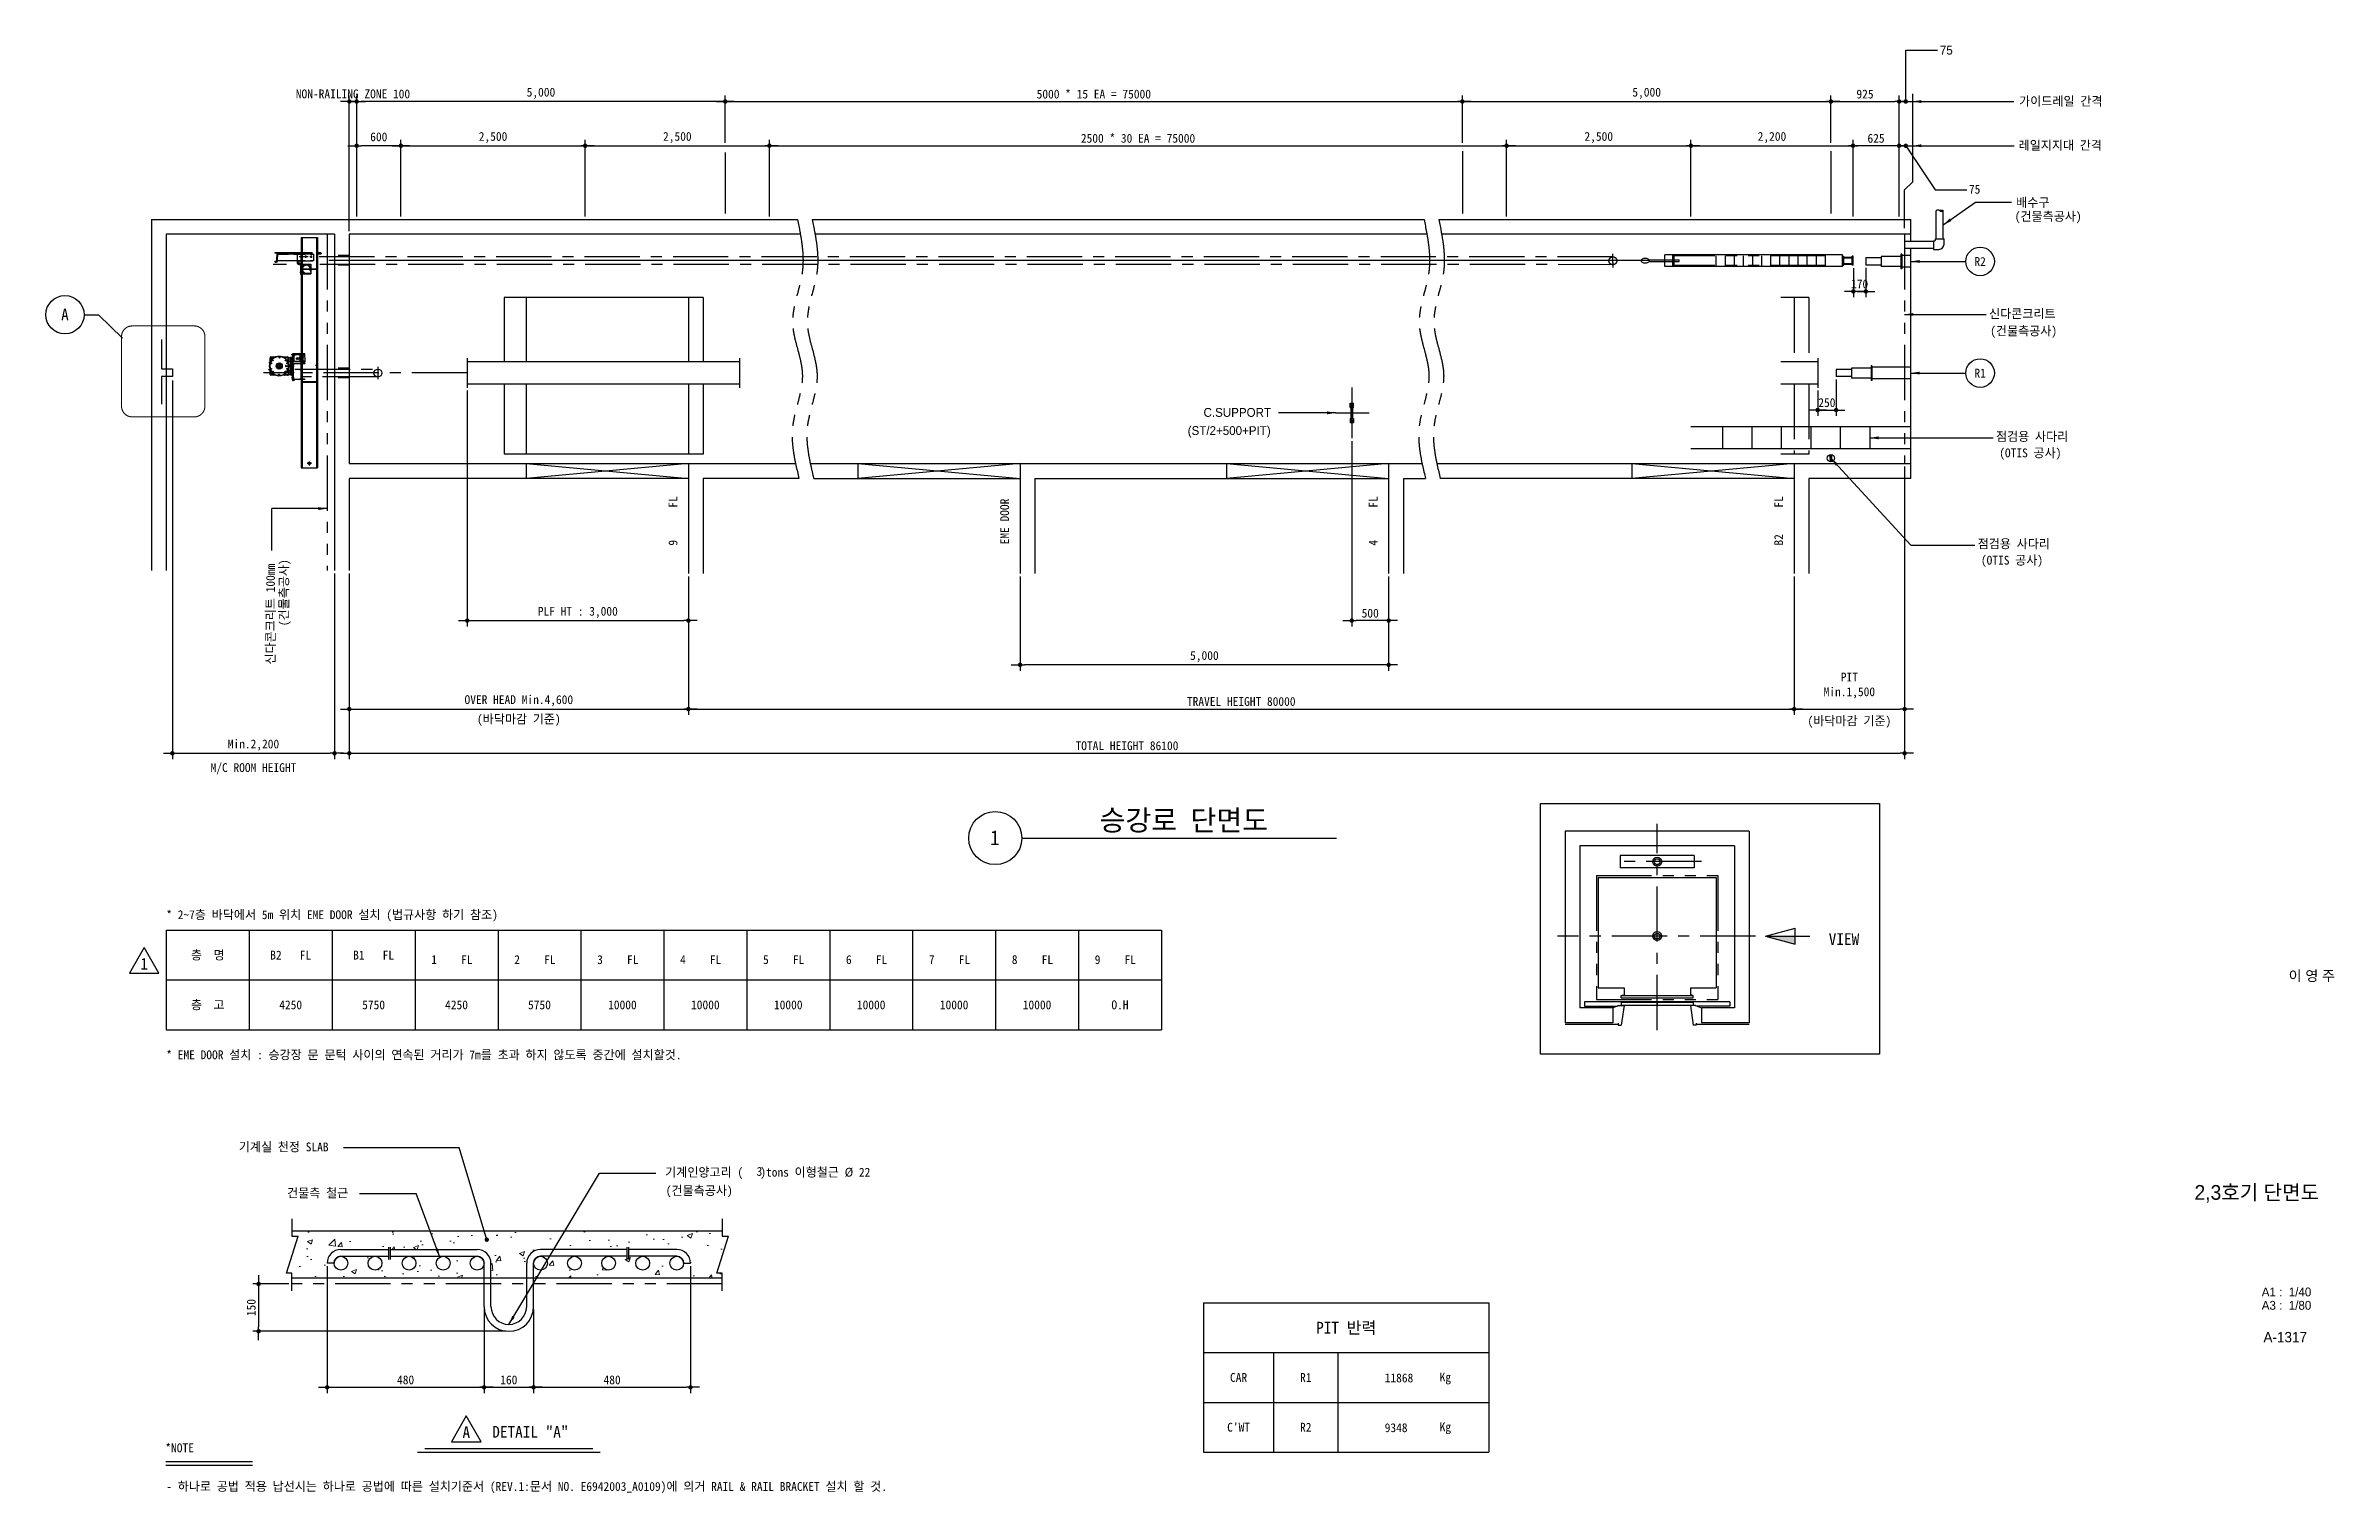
# Model space of a CAD drawing. Extents: x -9109 to 174251, y 57759 to 115528.
# Drawn here: x 101205 to 132251, y 57759 to 77393 of the extents above; entities that cross this region are included whole.
import ezdxf
from ezdxf.enums import TextEntityAlignment as Align

# ---------------------------------------------------------------- set-up
doc = ezdxf.new("R2010")
doc.units = 0
doc.header["$LTSCALE"] = 600
doc.header["$MEASUREMENT"] = 0
for name, pattern in [('CENTER', [2, 1.25, -0.25, 0.25, -0.25]), ('DASHDOTX2', [2, 1, -0.5, 0, -0.5]), ('HIDDEN', [0.375, 0.25, -0.125]), ('PHANTOM', [2.5, 1.25, -0.25, 0.25, -0.25, 0.25, -0.25])]:
    doc.linetypes.add(name, pattern=pattern)
doc.layers.get('0').update_dxf_attribs({"linetype": 'CONTINUOUS'})
for name, color, linetype in [('1', 3, 'CONTINUOUS'), ('2', 4, 'HIDDEN'), ('3', 1, 'CENTER'), ('4', 6, 'PHANTOM'), ('6', 2, 'CONTINUOUS'), ('A-BORD-TEXT', 3, 'CONTINUOUS'), ('A-DIMS', 7, 'CONTINUOUS'), ('ENSAMBLES', 7, 'CONTINUOUS'), ('TEXT', 2, 'CONTINUOUS')]:
    doc.layers.add(name, color=color, linetype=linetype)
for name, color, linetype, lineweight in [('A-MKXS-LEAD', 7, 'CONTINUOUS', 25), ('A-MKXS-MAK2', 3, 'DASHDOTX2', 25), ('A-MKXS-TEXT2', 7, 'CONTINUOUS', 25), ('A-XXXX-HATC', 8, 'CONTINUOUS', 18), ('A-XXXX-SYMB', 7, 'CONTINUOUS', 25), ('A-XXXX-TABL', 7, 'CONTINUOUS', 25), ('A-XXXX-TXT1', 3, 'CONTINUOUS', 25), ('A-XXXX-TXT2', 3, 'CONTINUOUS', 25)]:
    doc.layers.add(name, color=color, linetype=linetype, lineweight=lineweight)
doc.styles.add('HY울릉도L', font='')
doc.styles.add('OTIS', font='')
doc.styles.add('굴림', font='')
doc.styles.add('돋움', font='')
doc.styles.add('돋움체', font='')
doc.styles.add('맑은고딕', font='')
doc.styles.get('HY울릉도L').set_extended_font_data('Dotum')
doc.styles.get('OTIS').set_extended_font_data('Dotum')
doc.styles.get('굴림').set_extended_font_data('Dotum')
doc.styles.get('돋움').set_extended_font_data('DotumChe')
doc.styles.get('돋움체').set_extended_font_data('DotumChe')
doc.styles.get('맑은고딕').set_extended_font_data('Dotum')
doc.dimstyles.new('CDIM', dxfattribs={"dimtxt": 3, "dimasz": 1.5, "dimexe": 2, "dimexo": 1, "dimgap": 1, "dimtad": 1, "dimdec": 0, "dimrnd": 0.5, "dimzin": 0, "dimdsep": 32, "dimlunit": 6, "dimtxsty": 'HY울릉도L', "dimblk1": '_CIDOT', "dimblk2": '_CIDOT', "dimsah": 1, "dimcen": 5.5, "dimclrd": 2, "dimclre": 2, "dimclrt": 7, "dimadec": 0, "dimazin": 0, "dimtfac": 1, "dimtdec": 0, "dimtix": 1, "dimtmove": 2, "dimatfit": 1, "dimldrblk": '_CIDOT', "dimfxl": 1, "dimtolj": 1, "dimtzin": 0, "dimlwd": -1, "dimarcsym": 0})
doc.dimstyles.new('OTIS', dxfattribs={"dimscale": 100, "dimtxt": 2.25, "dimasz": 2, "dimexe": 0.8, "dimexo": 0.8, "dimgap": 0.7, "dimtad": 1, "dimdsep": 46, "dimtxsty": '굴림', "dimblk": 'DOT', "dimcen": 0, "dimclrd": 3, "dimclre": 3, "dimclrt": 3, "dimadec": 0, "dimazin": 0, "dimtfac": 1, "dimtmove": 0, "dimatfit": 3, "dimfxl": 1, "dimtolj": 1, "dimarcsym": 0})

msp = doc.modelspace()

# ---------------------------------------------------------------- texts
at = {"layer": '1', "color": 3, "style": 'OTIS'}
msp.add_text('75', height=120, dxfattribs=at).set_placement((126901.1, 77272.8))
at = {"layer": '1', "style": 'OTIS'}
for s, p in [('C.SUPPORT', (117369.4, 72419.6)), ('(ST/2+500+PIT)', (117259.8, 72173.1))]:
    msp.add_text(s, height=120, dxfattribs=at).set_placement(p, align=Align.MIDDLE_CENTER)
at = {"layer": 'A-BORD-TEXT', "style": '맑은고딕'}
msp.add_text('이 영 주', height=140, dxfattribs=at).set_placement((132260.8, 64707.5), align=Align.RIGHT)
at = {"layer": 'A-MKXS-TEXT2', "style": '돋움체'}
msp.add_text('A', height=160, dxfattribs=at).set_placement((101465.3, 73746.6), align=Align.MIDDLE)
at = {"layer": 'A-XXXX-TXT1', "style": '돋움체'}
msp.add_text('승강로 단면도', height=280, dxfattribs=at).set_placement((117788.7, 66663.8), align=Align.BOTTOM_RIGHT)
msp.add_text('1', height=200, dxfattribs=at).set_placement((114081.7, 66650), align=Align.MIDDLE)
at = {"layer": 'A-XXXX-TXT1', "style": '맑은고딕'}
msp.add_text('2,3호기 단면도', height=200, dxfattribs=at).set_placement((131200.4, 61839.6), align=Align.MIDDLE_CENTER)
for s, height, p in [('A1 :  1/40', 120, (131939.6, 60429.3)), ('A3 :  1/80', 120, (131939.6, 60247.9)), ('A-1317', 140, (131881.3, 59806.5))]:
    msp.add_text(s, height=height, dxfattribs=at).set_placement(p, align=Align.RIGHT)
at = {"layer": 'A-XXXX-TXT2', "style": '돋움체'}
for s, p in [('가이드레일 간격', (127975.6, 76580.9)), ('레일지지대 간격', (127968.6, 75982.1)), ('75', (127295, 75386.5)), ('(건물측공사)', (127916.2, 75018.2)), ('배수구', (127936.2, 75206)), ('신다콘크리트', (127567.7, 73698.2)), ('(건물측공사)', (127583.4, 73464.6)), ('점검용 사다리', (127661.9, 72032.6)), ('점검용 사다리', (127413.4, 70576.8)), ('* 2~7층 바닥에서 5m 위치 EME DOOR 설치 (법규사항 하기 참조)', (102840.4, 65546.1)), ('1', (106435.7, 64937.1)), ('FL', (106840.2, 64937.1)), ('2', (107560.7, 64937.1)), ('FL', (107965.2, 64937.1)), ('3', (108685.7, 64937.1)), ('FL', (109090.2, 64937.1)), ('4', (109810.7, 64937.1)), ('FL', (110215.2, 64937.1)), ('5', (110935.7, 64937.1)), ('FL', (111340.2, 64937.1)), ('6', (112060.7, 64937.1)), ('FL', (112465.2, 64937.1)), ('7', (113185.7, 64937.1)), ('FL', (113590.2, 64937.1)), ('8', (114310.7, 64937.1)), ('FL', (114715.2, 64937.1)), ('9', (115435.7, 64937.1)), ('FL', (115840.2, 64937.1)), ('* EME DOOR 설치 : 승강장 문 문턱 사이의 연속된 거리가 7m를 초과 하지 않도록 중간에 설치할것.', (102840.4, 63646.1)), ('기계실 천정 SLAB', (103823.8, 62396.5)), ('기계인양고리 (   )tons 이형철근 %%C 22', (109607.3, 62053.4)), ('3', (110848.3, 62064.3)), ('건물측 철근', (104478.4, 61771.4)), ('(건물측공사)', (109616, 61803.9)), ('11868', (119369.2, 59262.8)), ('Kg', (120114.7, 59275)), ('9348', (119369.2, 58587.8)), ('Kg', (120114.7, 58600)), ('*NOTE', (102827.4, 58314.1)), ('- 하나로 공법 적용 납선시는 하나로 공법에 따른 설치기준서 (REV.1:문서 NO. E6942003_A0109)에 의거 RAIL & RAIL BRACKET 설치 할 것.', (102840.4, 57791.3))]:
    msp.add_text(s, height=120, dxfattribs=at).set_placement(p)
at = {"layer": 'A-XXXX-TXT2'}
for s, height, style, p in [('R2', 120, '돋움체', (127446.9, 74467.5)), ('R1', 120, '돋움체', (127446.9, 72953.2)), ('1', 160, '돋움', (102540.4, 64940.8)), ('층  명', 120, '돋움체', (103402.9, 65058.6)), ('B2', 120, '돋움체', (104327.9, 65058.6)), ('FL', 120, '돋움체', (104727.9, 65058.6)), ('B1', 120, '돋움체', (105452.9, 65058.6)), ('FL', 120, '돋움체', (105852.9, 65058.6)), ('층  고', 120, '돋움체', (103402.9, 64383.6)), ('4250', 120, '돋움체', (104527.9, 64383.6)), ('5750', 120, '돋움체', (105652.9, 64383.6)), ('4250', 120, '돋움체', (106777.9, 64383.6)), ('5750', 120, '돋움체', (107902.9, 64383.6)), ('10000', 120, '돋움체', (109027.9, 64383.6)), ('10000', 120, '돋움체', (110152.9, 64383.6)), ('10000', 120, '돋움체', (111277.9, 64383.6)), ('10000', 120, '돋움체', (112402.9, 64383.6)), ('10000', 120, '돋움체', (113527.9, 64383.6)), ('10000', 120, '돋움체', (114652.9, 64383.6)), ('O.H', 120, '돋움체', (115777.9, 64383.6)), ('PIT 반력', 160, '돋움', (118846.7, 60004.5)), ('CAR', 120, '돋움체', (117387.3, 59329.5)), ('R1', 120, '돋움체', (118298.4, 59329.5)), ("C'WT", 120, '돋움체', (117387.3, 58654.5)), ('R2', 120, '돋움체', (118298.4, 58654.5)), ('A', 160, '돋움', (106910.3, 58586.8))]:
    msp.add_text(s, height=height, dxfattribs=dict(at, style=style)).set_placement(p, align=Align.MIDDLE_CENTER)
for s, height, style, p in [('(OTIS 공사)', 120, '돋움체', (128127.9, 71810.3)), ('(OTIS 공사)', 120, '돋움체', (127879.3, 70354.5)), ('(바닥마감 기준)', 120, '돋움체', (107623, 68200.1)), ('(바닥마감 기준)', 120, '돋움체', (125673, 68174.9)), ('M/C ROOM HEIGHT', 120, '돋움체', (104023, 67541.8)), ('VIEW', 160, '돋움', (125599.8, 65195.9)), ('DETAIL "A"', 160, '돋움', (107779.5, 58512.2))]:
    msp.add_text(s, height=height, dxfattribs=dict(at, style=style)).set_placement(p, align=Align.CENTER)
at = {"layer": 'A-XXXX-TXT2', "style": '돋움체'}
for s, p in [('FL', (109773.5, 71127.7)), ('EME DOOR', (114273.5, 70629.8)), ('FL', (119273.5, 71127.7)), ('FL', (124773.5, 71127.7)), ('9', (109773.5, 70613)), ('4', (119273.5, 70613)), ('B2', (124773.5, 70613)), ('신다콘크리트 100mm', (104313.7, 68998.3)), ('(건물측공사)', (104496.2, 69520.2))]:
    msp.add_text(s, height=120, rotation=90, dxfattribs=at).set_placement(p)

# ---------------------------------------------------------------- blocks, each defined once
blk = doc.blocks.new('_CIDOT')
at = {"color": 0, "linetype": 'ByBlock'}
blk.add_line((2, 0), (-1, 0), dxfattribs=at)
at = {"color": 0, "linetype": 'ByBlock', "const_width": 0.5}
blk.add_lwpolyline([(-0.25, 0, 1), (0.25, 0, 1)], format="xyb", close=True, dxfattribs=at)
blk = doc.blocks.new('*D47')
at = {"layer": 'A-DIMS', "lineweight": -2, "transparency": 16777216}
for p, q in [((102923, 72853), (102923, 67716)), ((105123, 70233), (105123, 67716))]:
    blk.add_line(p, q, dxfattribs=at)
at = {"layer": 'A-DIMS', "transparency": 16777216}
blk.add_line((102983, 67796), (105063, 67796), dxfattribs=at)
at = {"layer": 'A-DIMS', "transparency": 16777216, "xscale": 60, "yscale": 60, "zscale": 60, "rotation": 180}
blk.add_blockref('_CIDOT', (102923, 67796), dxfattribs=at)
at = {"layer": 'A-DIMS', "transparency": 16777216, "xscale": 60, "yscale": 60, "zscale": 60}
blk.add_blockref('_CIDOT', (105123, 67796), dxfattribs=at)
at = {"layer": 'A-DIMS', "color": 3, "transparency": 16777216, "insert": (104023, 67907), "char_height": 120, "attachment_point": 5, "style": '돋움체'}
blk.add_mtext('\\A1;{\\C7;Min.2,200}', dxfattribs=at)
blk = doc.blocks.new('*D48')
at = {"layer": 'A-DIMS', "lineweight": -2, "transparency": 16777216}
for p, q in [((105323, 70233), (105323, 68316)), ((109923, 70195), (109923, 68316))]:
    blk.add_line(p, q, dxfattribs=at)
at = {"layer": 'A-DIMS', "transparency": 16777216}
blk.add_line((105383, 68396), (109863, 68396), dxfattribs=at)
at = {"layer": 'A-DIMS', "transparency": 16777216, "xscale": 60, "yscale": 60, "zscale": 60, "rotation": 180}
blk.add_blockref('_CIDOT', (105323, 68396), dxfattribs=at)
at = {"layer": 'A-DIMS', "transparency": 16777216, "xscale": 60, "yscale": 60, "zscale": 60}
blk.add_blockref('_CIDOT', (109923, 68396), dxfattribs=at)
at = {"layer": 'A-DIMS', "color": 3, "transparency": 16777216, "insert": (107623, 68508), "char_height": 120, "attachment_point": 5, "style": '돋움체'}
blk.add_mtext('\\A1;{\\C7;OVER HEAD Min.4,600}', dxfattribs=at)
blk = doc.blocks.new('*D49')
at = {"layer": 'A-DIMS', "lineweight": -2, "transparency": 16777216}
for p, q in [((124923, 70195), (124923, 68316)), ((109923, 70104), (109923, 68316))]:
    blk.add_line(p, q, dxfattribs=at)
at = {"layer": 'A-DIMS', "transparency": 16777216}
blk.add_line((109983, 68396), (124863, 68396), dxfattribs=at)
at = {"layer": 'A-DIMS', "transparency": 16777216, "xscale": 60, "yscale": 60, "zscale": 60, "rotation": 180}
blk.add_blockref('_CIDOT', (109923, 68396), dxfattribs=at)
at = {"layer": 'A-DIMS', "transparency": 16777216, "xscale": 60, "yscale": 60, "zscale": 60}
blk.add_blockref('_CIDOT', (124923, 68396), dxfattribs=at)
at = {"layer": 'A-DIMS', "color": 3, "transparency": 16777216, "insert": (117423, 68498), "char_height": 120, "attachment_point": 5, "style": '돋움체'}
blk.add_mtext('\\A1;{\\C7;TRAVEL HEIGHT 80000}', dxfattribs=at)
blk = doc.blocks.new('*D50')
at = {"layer": 'A-DIMS', "lineweight": -2, "transparency": 16777216}
for p, q in [((105323, 68408), (105323, 67716)), ((126423, 68357), (126423, 67716))]:
    blk.add_line(p, q, dxfattribs=at)
at = {"layer": 'A-DIMS', "transparency": 16777216}
blk.add_line((105383, 67796), (126363, 67796), dxfattribs=at)
at = {"layer": 'A-DIMS', "transparency": 16777216, "xscale": 60, "yscale": 60, "zscale": 60, "rotation": 180}
blk.add_blockref('_CIDOT', (105323, 67796), dxfattribs=at)
at = {"layer": 'A-DIMS', "transparency": 16777216, "xscale": 60, "yscale": 60, "zscale": 60}
blk.add_blockref('_CIDOT', (126423, 67796), dxfattribs=at)
at = {"layer": 'A-DIMS', "color": 3, "transparency": 16777216, "insert": (115873, 67898), "char_height": 120, "attachment_point": 5, "style": '돋움체'}
blk.add_mtext('\\A1;{\\C7;TOTAL HEIGHT 86100}', dxfattribs=at)
blk = doc.blocks.new('*D51')
at = {"layer": 'A-DIMS', "lineweight": -2, "transparency": 16777216}
for p, q in [((126423, 71685), (126423, 68316)), ((124923, 70195), (124923, 68316))]:
    blk.add_line(p, q, dxfattribs=at)
at = {"layer": 'A-DIMS', "transparency": 16777216}
blk.add_line((124983, 68396), (126363, 68396), dxfattribs=at)
at = {"layer": 'A-DIMS', "transparency": 16777216, "xscale": 60, "yscale": 60, "zscale": 60, "rotation": 180}
blk.add_blockref('_CIDOT', (124923, 68396), dxfattribs=at)
at = {"layer": 'A-DIMS', "transparency": 16777216, "xscale": 60, "yscale": 60, "zscale": 60}
blk.add_blockref('_CIDOT', (126423, 68396), dxfattribs=at)
at = {"layer": 'A-DIMS', "color": 3, "transparency": 16777216, "insert": (125673, 68715), "char_height": 120, "attachment_point": 5, "style": '돋움체'}
blk.add_mtext('\\A1;{\\C7;PIT\\PMin.1,500}', dxfattribs=at)
blk = doc.blocks.new('*D52')
at = {"layer": 'A-DIMS', "lineweight": -2, "transparency": 16777216}
for p, q in [((106023, 75077), (106023, 76117)), ((108523, 75077), (108523, 76117))]:
    blk.add_line(p, q, dxfattribs=at)
at = {"layer": 'A-DIMS', "transparency": 16777216}
blk.add_line((106083, 76037), (108463, 76037), dxfattribs=at)
at = {"layer": 'A-DIMS', "transparency": 16777216, "xscale": 60, "yscale": 60, "zscale": 60, "rotation": 180}
blk.add_blockref('_CIDOT', (106023, 76037), dxfattribs=at)
at = {"layer": 'A-DIMS', "transparency": 16777216, "xscale": 60, "yscale": 60, "zscale": 60}
blk.add_blockref('_CIDOT', (108523, 76037), dxfattribs=at)
at = {"layer": 'A-DIMS', "color": 3, "transparency": 16777216, "insert": (107273, 76148), "char_height": 120, "attachment_point": 5, "style": '돋움체'}
blk.add_mtext('\\A1;2,500', dxfattribs=at)
blk = doc.blocks.new('*D53')
at = {"layer": 'A-DIMS', "lineweight": -2, "transparency": 16777216}
for p, q in [((105423, 75077), (105423, 76717)), ((110423, 76077), (110423, 76717))]:
    blk.add_line(p, q, dxfattribs=at)
at = {"layer": 'A-DIMS', "transparency": 16777216}
blk.add_line((110363, 76637), (105483, 76637), dxfattribs=at)
at = {"layer": 'A-DIMS', "transparency": 16777216, "xscale": 60, "yscale": 60, "zscale": 60, "rotation": 180}
blk.add_blockref('_CIDOT', (105423, 76637), dxfattribs=at)
at = {"layer": 'A-DIMS', "transparency": 16777216, "xscale": 60, "yscale": 60, "zscale": 60}
blk.add_blockref('_CIDOT', (110423, 76637), dxfattribs=at)
at = {"layer": 'A-DIMS', "color": 3, "transparency": 16777216, "insert": (107923, 76748), "char_height": 120, "attachment_point": 5, "style": '돋움체'}
blk.add_mtext('\\A1;5,000', dxfattribs=at)
blk = doc.blocks.new('*D40')
at = {"layer": 'A-DIMS', "lineweight": -2, "transparency": 16777216}
for p, q in [((108523, 75077), (108523, 76117)), ((111023, 75077), (111023, 76117))]:
    blk.add_line(p, q, dxfattribs=at)
at = {"layer": 'A-DIMS', "transparency": 16777216}
blk.add_line((108583, 76037), (110963, 76037), dxfattribs=at)
at = {"layer": 'A-DIMS', "transparency": 16777216, "xscale": 60, "yscale": 60, "zscale": 60, "rotation": 180}
blk.add_blockref('_CIDOT', (108523, 76037), dxfattribs=at)
at = {"layer": 'A-DIMS', "transparency": 16777216, "xscale": 60, "yscale": 60, "zscale": 60}
blk.add_blockref('_CIDOT', (111023, 76037), dxfattribs=at)
at = {"layer": 'A-DIMS', "color": 3, "transparency": 16777216, "insert": (109773, 76148), "char_height": 120, "attachment_point": 5, "style": '돋움체'}
blk.add_mtext('\\A1;2,500', dxfattribs=at)
blk = doc.blocks.new('*D41')
at = {"layer": 'A-DIMS', "lineweight": -2, "transparency": 16777216}
for p, q in [((110423, 76077), (110423, 76717)), ((120423, 76077), (120423, 76717))]:
    blk.add_line(p, q, dxfattribs=at)
at = {"layer": 'A-DIMS', "transparency": 16777216}
blk.add_line((110483, 76637), (120363, 76637), dxfattribs=at)
at = {"layer": 'A-DIMS', "transparency": 16777216, "xscale": 60, "yscale": 60, "zscale": 60, "rotation": 180}
blk.add_blockref('_CIDOT', (110423, 76637), dxfattribs=at)
at = {"layer": 'A-DIMS', "transparency": 16777216, "xscale": 60, "yscale": 60, "zscale": 60}
blk.add_blockref('_CIDOT', (120423, 76637), dxfattribs=at)
at = {"layer": 'A-DIMS', "color": 3, "transparency": 16777216, "insert": (115423, 76737), "char_height": 120, "attachment_point": 5, "style": '돋움체'}
blk.add_mtext('\\A1;5000 * 15 EA = 75000', dxfattribs=at)
blk = doc.blocks.new('*D42')
at = {"layer": 'A-DIMS', "lineweight": -2, "transparency": 16777216}
for p, q in [((111023, 75077), (111023, 76117)), ((121023, 75077), (121023, 76117))]:
    blk.add_line(p, q, dxfattribs=at)
at = {"layer": 'A-DIMS', "transparency": 16777216}
blk.add_line((111083, 76037), (120963, 76037), dxfattribs=at)
at = {"layer": 'A-DIMS', "transparency": 16777216, "xscale": 60, "yscale": 60, "zscale": 60, "rotation": 180}
blk.add_blockref('_CIDOT', (111023, 76037), dxfattribs=at)
at = {"layer": 'A-DIMS', "transparency": 16777216, "xscale": 60, "yscale": 60, "zscale": 60}
blk.add_blockref('_CIDOT', (121023, 76037), dxfattribs=at)
at = {"layer": 'A-DIMS', "color": 3, "transparency": 16777216, "insert": (116023, 76137), "char_height": 120, "attachment_point": 5, "style": '돋움체'}
blk.add_mtext('\\A1;2500 * 30 EA = 75000', dxfattribs=at)
blk = doc.blocks.new('*D43')
at = {"layer": 'A-DIMS', "lineweight": -2, "transparency": 16777216}
for p, q in [((125243, 72715), (125243, 72372)), ((125493, 72865), (125493, 72372))]:
    blk.add_line(p, q, dxfattribs=at)
at = {"layer": 'A-DIMS', "transparency": 16777216}
for p, q in [((125183, 72452), (125123, 72452)), ((125243, 72452), (125493, 72452)), ((125553, 72452), (125613, 72452))]:
    blk.add_line(p, q, dxfattribs=at)
at = {"layer": 'A-DIMS', "transparency": 16777216, "xscale": 60, "yscale": 60, "zscale": 60}
blk.add_blockref('_CIDOT', (125243, 72452), dxfattribs=at)
at = {"layer": 'A-DIMS', "transparency": 16777216, "xscale": 60, "yscale": 60, "zscale": 60, "rotation": 180}
blk.add_blockref('_CIDOT', (125493, 72452), dxfattribs=at)
at = {"layer": 'A-DIMS', "color": 3, "transparency": 16777216, "insert": (125368, 72552), "char_height": 120, "attachment_point": 5, "style": '돋움체'}
blk.add_mtext('\\A1;250', dxfattribs=at)
blk = doc.blocks.new('*D44')
at = {"layer": 'A-DIMS', "lineweight": -2, "transparency": 16777216}
for p, q in [((125723, 75077), (125723, 76117)), ((126348, 75077), (126348, 76117))]:
    blk.add_line(p, q, dxfattribs=at)
at = {"layer": 'A-DIMS', "transparency": 16777216}
blk.add_line((126288, 76037), (125783, 76037), dxfattribs=at)
at = {"layer": 'A-DIMS', "transparency": 16777216, "xscale": 60, "yscale": 60, "zscale": 60, "rotation": 180}
blk.add_blockref('_CIDOT', (125723, 76037), dxfattribs=at)
at = {"layer": 'A-DIMS', "transparency": 16777216, "xscale": 60, "yscale": 60, "zscale": 60}
blk.add_blockref('_CIDOT', (126348, 76037), dxfattribs=at)
at = {"layer": 'A-DIMS', "color": 3, "transparency": 16777216, "insert": (126035, 76137), "char_height": 120, "attachment_point": 5, "style": '돋움체'}
blk.add_mtext('\\A1;{\\C256;625}', dxfattribs=at)
blk = doc.blocks.new('*D45')
at = {"layer": 'A-DIMS', "lineweight": -2, "transparency": 16777216}
for p, q in [((105323, 74877), (105323, 76717)), ((105423, 75077), (105423, 76717))]:
    blk.add_line(p, q, dxfattribs=at)
at = {"layer": 'A-DIMS', "transparency": 16777216}
for p, q in [((105263, 76637), (105203, 76637)), ((105423, 76637), (105323, 76637)), ((105483, 76637), (105543, 76637))]:
    blk.add_line(p, q, dxfattribs=at)
at = {"layer": 'A-DIMS', "transparency": 16777216, "xscale": 60, "yscale": 60, "zscale": 60}
blk.add_blockref('_CIDOT', (105323, 76637), dxfattribs=at)
at = {"layer": 'A-DIMS', "transparency": 16777216, "xscale": 60, "yscale": 60, "zscale": 60, "rotation": 180}
blk.add_blockref('_CIDOT', (105423, 76637), dxfattribs=at)
at = {"layer": 'A-DIMS', "color": 3, "transparency": 16777216, "insert": (105373, 76739), "char_height": 120, "attachment_point": 5, "style": '돋움체'}
blk.add_mtext('\\A1;NON-RAILING ZONE 100', dxfattribs=at)
blk = doc.blocks.new('*D46')
at = {"layer": 'A-DIMS', "lineweight": -2, "transparency": 16777216}
for p, q in [((125727, 74376), (125727, 73981)), ((125897, 74379), (125897, 73981))]:
    blk.add_line(p, q, dxfattribs=at)
at = {"layer": 'A-DIMS', "transparency": 16777216}
for p, q in [((125667, 74061), (125607, 74061)), ((125897, 74061), (125727, 74061)), ((125957, 74061), (126017, 74061))]:
    blk.add_line(p, q, dxfattribs=at)
at = {"layer": 'A-DIMS', "transparency": 16777216, "xscale": 60, "yscale": 60, "zscale": 60}
blk.add_blockref('_CIDOT', (125727, 74061), dxfattribs=at)
at = {"layer": 'A-DIMS', "transparency": 16777216, "xscale": 60, "yscale": 60, "zscale": 60, "rotation": 180}
blk.add_blockref('_CIDOT', (125897, 74061), dxfattribs=at)
at = {"layer": 'A-DIMS', "color": 3, "transparency": 16777216, "insert": (125812, 74161), "char_height": 120, "attachment_point": 5, "style": '돋움체'}
blk.add_mtext('\\A1;170', dxfattribs=at)
blk = doc.blocks.new('*D32')
at = {"layer": 'A-DIMS', "lineweight": -2, "transparency": 16777216}
for p, q in [((106923, 72715), (106923, 69516)), ((109923, 70195), (109923, 69516))]:
    blk.add_line(p, q, dxfattribs=at)
at = {"layer": 'A-DIMS', "transparency": 16777216}
blk.add_line((106983, 69596), (109863, 69596), dxfattribs=at)
at = {"layer": 'A-DIMS', "transparency": 16777216, "xscale": 60, "yscale": 60, "zscale": 60, "rotation": 180}
blk.add_blockref('_CIDOT', (106923, 69596), dxfattribs=at)
at = {"layer": 'A-DIMS', "transparency": 16777216, "xscale": 60, "yscale": 60, "zscale": 60}
blk.add_blockref('_CIDOT', (109923, 69596), dxfattribs=at)
at = {"layer": 'A-DIMS', "color": 3, "transparency": 16777216, "insert": (108423, 69707), "char_height": 120, "attachment_point": 5, "style": '돋움체'}
blk.add_mtext('\\A1;PLF HT : 3,000', dxfattribs=at)
blk = doc.blocks.new('*D33')
at = {"layer": 'A-DIMS', "lineweight": -2, "transparency": 16777216}
for p, q in [((105423, 75157), (105423, 76117)), ((106023, 75157), (106023, 76117))]:
    blk.add_line(p, q, dxfattribs=at)
at = {"layer": 'A-DIMS', "transparency": 16777216}
blk.add_line((105963, 76037), (105483, 76037), dxfattribs=at)
at = {"layer": 'A-DIMS', "transparency": 16777216, "xscale": 60, "yscale": 60, "zscale": 60, "rotation": 180}
blk.add_blockref('_CIDOT', (105423, 76037), dxfattribs=at)
at = {"layer": 'A-DIMS', "transparency": 16777216, "xscale": 60, "yscale": 60, "zscale": 60}
blk.add_blockref('_CIDOT', (106023, 76037), dxfattribs=at)
at = {"layer": 'A-DIMS', "color": 3, "transparency": 16777216, "insert": (105723, 76157), "char_height": 120, "attachment_point": 5, "style": '돋움체'}
blk.add_mtext('\\A1;600', dxfattribs=at)
blk = doc.blocks.new('*D34')
at = {"layer": 'A-DIMS', "lineweight": -2, "transparency": 16777216}
for p, q in [((118923, 72031), (118923, 69516)), ((119423, 70195), (119423, 69516))]:
    blk.add_line(p, q, dxfattribs=at)
at = {"layer": 'A-DIMS', "transparency": 16777216}
blk.add_line((119363, 69596), (118983, 69596), dxfattribs=at)
at = {"layer": 'A-DIMS', "transparency": 16777216, "xscale": 60, "yscale": 60, "zscale": 60, "rotation": 180}
blk.add_blockref('_CIDOT', (118923, 69596), dxfattribs=at)
at = {"layer": 'A-DIMS', "transparency": 16777216, "xscale": 60, "yscale": 60, "zscale": 60}
blk.add_blockref('_CIDOT', (119423, 69596), dxfattribs=at)
at = {"layer": 'A-DIMS', "color": 3, "transparency": 16777216, "insert": (119173, 69696), "char_height": 120, "attachment_point": 5, "style": '돋움체'}
blk.add_mtext('\\A1;{\\C256;500}', dxfattribs=at)
blk = doc.blocks.new('*D35')
at = {"layer": 'A-DIMS', "lineweight": -2, "transparency": 16777216}
for p, q in [((121023, 75077), (121023, 76117)), ((123523, 75077), (123523, 76117))]:
    blk.add_line(p, q, dxfattribs=at)
at = {"layer": 'A-DIMS', "transparency": 16777216}
blk.add_line((121083, 76037), (123463, 76037), dxfattribs=at)
at = {"layer": 'A-DIMS', "transparency": 16777216, "xscale": 60, "yscale": 60, "zscale": 60, "rotation": 180}
blk.add_blockref('_CIDOT', (121023, 76037), dxfattribs=at)
at = {"layer": 'A-DIMS', "transparency": 16777216, "xscale": 60, "yscale": 60, "zscale": 60}
blk.add_blockref('_CIDOT', (123523, 76037), dxfattribs=at)
at = {"layer": 'A-DIMS', "color": 3, "transparency": 16777216, "insert": (122273, 76148), "char_height": 120, "attachment_point": 5, "style": '돋움체'}
blk.add_mtext('\\A1;2,500', dxfattribs=at)
blk = doc.blocks.new('*D36')
at = {"layer": 'A-DIMS', "lineweight": -2, "transparency": 16777216}
for p, q in [((120423, 76077), (120423, 76717)), ((125423, 76077), (125423, 76717))]:
    blk.add_line(p, q, dxfattribs=at)
at = {"layer": 'A-DIMS', "transparency": 16777216}
blk.add_line((120483, 76637), (125363, 76637), dxfattribs=at)
at = {"layer": 'A-DIMS', "transparency": 16777216, "xscale": 60, "yscale": 60, "zscale": 60, "rotation": 180}
blk.add_blockref('_CIDOT', (120423, 76637), dxfattribs=at)
at = {"layer": 'A-DIMS', "transparency": 16777216, "xscale": 60, "yscale": 60, "zscale": 60}
blk.add_blockref('_CIDOT', (125423, 76637), dxfattribs=at)
at = {"layer": 'A-DIMS', "color": 3, "transparency": 16777216, "insert": (122923, 76748), "char_height": 120, "attachment_point": 5, "style": '돋움체'}
blk.add_mtext('\\A1;5,000', dxfattribs=at)
blk = doc.blocks.new('*D37')
at = {"layer": 'A-DIMS', "lineweight": -2, "transparency": 16777216}
for p, q in [((114423, 70195), (114423, 68916)), ((119423, 70195), (119423, 68916))]:
    blk.add_line(p, q, dxfattribs=at)
at = {"layer": 'A-DIMS', "transparency": 16777216}
blk.add_line((119363, 68996), (114483, 68996), dxfattribs=at)
at = {"layer": 'A-DIMS', "transparency": 16777216, "xscale": 60, "yscale": 60, "zscale": 60, "rotation": 180}
blk.add_blockref('_CIDOT', (114423, 68996), dxfattribs=at)
at = {"layer": 'A-DIMS', "transparency": 16777216, "xscale": 60, "yscale": 60, "zscale": 60}
blk.add_blockref('_CIDOT', (119423, 68996), dxfattribs=at)
at = {"layer": 'A-DIMS', "color": 3, "transparency": 16777216, "insert": (116923, 69107), "char_height": 120, "attachment_point": 5, "style": '돋움체'}
blk.add_mtext('\\A1;5,000', dxfattribs=at)
blk = doc.blocks.new('*D38')
at = {"layer": 'A-DIMS', "lineweight": -2, "transparency": 16777216}
for p, q in [((125423, 76077), (125423, 76717)), ((126348, 75077), (126348, 76717))]:
    blk.add_line(p, q, dxfattribs=at)
at = {"layer": 'A-DIMS', "transparency": 16777216}
blk.add_line((125483, 76637), (126288, 76637), dxfattribs=at)
at = {"layer": 'A-DIMS', "transparency": 16777216, "xscale": 60, "yscale": 60, "zscale": 60, "rotation": 180}
blk.add_blockref('_CIDOT', (125423, 76637), dxfattribs=at)
at = {"layer": 'A-DIMS', "transparency": 16777216, "xscale": 60, "yscale": 60, "zscale": 60}
blk.add_blockref('_CIDOT', (126348, 76637), dxfattribs=at)
at = {"layer": 'A-DIMS', "color": 3, "transparency": 16777216, "insert": (125885, 76737), "char_height": 120, "attachment_point": 5, "style": '돋움체'}
blk.add_mtext('\\A1;{\\C256;925}', dxfattribs=at)
blk = doc.blocks.new('*D39')
at = {"layer": 'A-DIMS', "lineweight": -2, "transparency": 16777216}
for p, q in [((123523, 75077), (123523, 76117)), ((125723, 75077), (125723, 76117))]:
    blk.add_line(p, q, dxfattribs=at)
at = {"layer": 'A-DIMS', "transparency": 16777216}
blk.add_line((123583, 76037), (125663, 76037), dxfattribs=at)
at = {"layer": 'A-DIMS', "transparency": 16777216, "xscale": 60, "yscale": 60, "zscale": 60, "rotation": 180}
blk.add_blockref('_CIDOT', (123523, 76037), dxfattribs=at)
at = {"layer": 'A-DIMS', "transparency": 16777216, "xscale": 60, "yscale": 60, "zscale": 60}
blk.add_blockref('_CIDOT', (125723, 76037), dxfattribs=at)
at = {"layer": 'A-DIMS', "color": 3, "transparency": 16777216, "insert": (124623, 76148), "char_height": 120, "attachment_point": 5, "style": '돋움체'}
blk.add_mtext('\\A1;2,200', dxfattribs=at)
blk = doc.blocks.new('*D1026')
at = {"layer": 'A-DIMS', "lineweight": -2, "transparency": 16777216}
for p, q in [((105023, 60839), (105023, 59116)), ((107152, 60252), (107152, 59116))]:
    blk.add_line(p, q, dxfattribs=at)
at = {"layer": 'A-DIMS', "transparency": 16777216}
blk.add_line((105083, 59196), (107092, 59196), dxfattribs=at)
at = {"layer": 'A-DIMS', "transparency": 16777216, "xscale": 60, "yscale": 60, "zscale": 60, "rotation": 180}
blk.add_blockref('_CIDOT', (105023, 59196), dxfattribs=at)
at = {"layer": 'A-DIMS', "transparency": 16777216, "xscale": 60, "yscale": 60, "zscale": 60}
blk.add_blockref('_CIDOT', (107152, 59196), dxfattribs=at)
at = {"layer": 'A-DIMS', "color": 3, "transparency": 16777216, "insert": (106087, 59296), "char_height": 120, "attachment_point": 5, "style": '돋움체'}
blk.add_mtext('\\A1;480', dxfattribs=at)
blk = doc.blocks.new('*D1027')
at = {"layer": 'A-DIMS', "lineweight": -2, "transparency": 16777216}
for p, q in [((107152, 60252), (107152, 59116)), ((107823, 60252), (107823, 59116))]:
    blk.add_line(p, q, dxfattribs=at)
at = {"layer": 'A-DIMS', "transparency": 16777216}
blk.add_line((107212, 59196), (107763, 59196), dxfattribs=at)
at = {"layer": 'A-DIMS', "transparency": 16777216, "xscale": 60, "yscale": 60, "zscale": 60, "rotation": 180}
blk.add_blockref('_CIDOT', (107152, 59196), dxfattribs=at)
at = {"layer": 'A-DIMS', "transparency": 16777216, "xscale": 60, "yscale": 60, "zscale": 60}
blk.add_blockref('_CIDOT', (107823, 59196), dxfattribs=at)
at = {"layer": 'A-DIMS', "color": 3, "transparency": 16777216, "insert": (107487, 59296), "char_height": 120, "attachment_point": 5, "style": '돋움체'}
blk.add_mtext('\\A1;160', dxfattribs=at)
blk = doc.blocks.new('*D1028')
at = {"layer": 'A-DIMS', "lineweight": -2, "transparency": 16777216}
for p, q in [((109952, 60839), (109952, 59116)), ((107823, 60252), (107823, 59116))]:
    blk.add_line(p, q, dxfattribs=at)
at = {"layer": 'A-DIMS', "transparency": 16777216}
blk.add_line((107883, 59196), (109892, 59196), dxfattribs=at)
at = {"layer": 'A-DIMS', "transparency": 16777216, "xscale": 60, "yscale": 60, "zscale": 60, "rotation": 180}
blk.add_blockref('_CIDOT', (107823, 59196), dxfattribs=at)
at = {"layer": 'A-DIMS', "transparency": 16777216, "xscale": 60, "yscale": 60, "zscale": 60}
blk.add_blockref('_CIDOT', (109952, 59196), dxfattribs=at)
at = {"layer": 'A-DIMS', "color": 3, "transparency": 16777216, "insert": (108888, 59296), "char_height": 120, "attachment_point": 5, "style": '돋움체'}
blk.add_mtext('\\A1;480', dxfattribs=at)
blk = doc.blocks.new('*D1029')
at = {"layer": 'A-DIMS', "lineweight": -2, "transparency": 16777216}
for p, q in [((104505, 60598), (104013, 60598)), ((107447, 59956), (104013, 59956))]:
    blk.add_line(p, q, dxfattribs=at)
at = {"layer": 'A-DIMS', "transparency": 16777216}
blk.add_line((104093, 60538), (104093, 60016), dxfattribs=at)
at = {"layer": 'A-DIMS', "transparency": 16777216, "xscale": 60, "yscale": 60, "zscale": 60}
for p, rotation in [((104093, 60598), 90), ((104093, 59956), 270)]:
    blk.add_blockref('_CIDOT', p, dxfattribs=dict(at, rotation=rotation))
at = {"layer": 'A-DIMS', "color": 3, "transparency": 16777216, "insert": (103993, 60277), "char_height": 120, "attachment_point": 5, "rotation": 90, "style": '돋움체'}
blk.add_mtext('\\A1;150', dxfattribs=at)

# ---------------------------------------------------------------- dimensions: what is measured, and where the dimension line sits
at = {"layer": 'A-DIMS'}
for base, p1, p2, text, picture, middle in [((120423, 76636.9), (110423, 76036.9), (120423, 76036.9), '5000 * 15 EA = 75000', '*D41', (115423, 76737)), ((105323, 76636.8), (105423, 75036.9), (105323, 74836.9), 'NON-RAILING ZONE <>', '*D45', (105373, 76738.9)), ((121023, 76036.9), (111023, 75036.9), (121023, 75036.9), '2500 * 30 EA = 75000', '*D42', (116023, 76137)), ((126348, 76636.9), (125423, 76036.9), (126348, 75036.9), '{\\C256;<>}', '*D38', (125885.5, 76737)), ((125723, 76036.9), (126348, 75036.9), (125723, 75036.9), '{\\C256;<>}', '*D44', (126035.5, 76137)), ((105123, 67796.1), (102923, 72893.2), (105123, 70273.3), '{\\C7;Min.<>}', '*D47', (104023, 67907.5)), ((109923, 69596.1), (106923, 72754.6), (109923, 70234.5), 'PLF HT : <>', '*D32', (108423, 69707.5)), ((118923, 69596.1), (119423, 70234.5), (118923, 72070.8), '{\\C256;<>}', '*D34', (119173, 69696.1)), ((109923, 68396.1), (105323, 70273.3), (109923, 70234.5), '{\\C7;OVER HEAD Min.<>}', '*D48', (107623, 68507.8)), ((124923, 68396.1), (109923, 70144), (124923, 70234.5), '{\\C7;TRAVEL HEIGHT 80000}', '*D49', (117423, 68498.1)), ((126423, 67796.1), (105323, 68447.6), (126423, 68396.6), '{\\C7;TOTAL HEIGHT 86100}', '*D50', (115873, 67898.1)), ((107151.7, 59195.7), (105022.7, 60879.3), (107151.7, 60291.5), '480', '*D1026', (106087.2, 59295.8)), ((109952.2, 59195.7), (107823.2, 60291.5), (109952.2, 60879.3), '480', '*D1028', (108887.7, 59295.8)), ((107823.2, 59195.7), (107151.7, 60291.5), (107823.2, 60291.5), '160', '*D1027', (107487.4, 59295.8))]:
    dim = msp.add_linear_dim(base=base, p1=p1, p2=p2, text=text, dimstyle='CDIM', override={"dimscale": 40, "dimtxsty": '돋움체', "dimclrd": 256, "dimclre": 256, "dimclrt": 3}, dxfattribs=at)
    dim.commit()
    dim.dimension.update_dxf_attribs({"geometry": picture, "text_midpoint": middle})
for base, p1, p2, picture, middle in [((105423, 76636.8), (110423, 76036.9), (105423, 75036.9), '*D53', (107923, 76748.2)), ((125423, 76636.9), (120423, 76036.9), (125423, 76036.9), '*D36', (122923, 76748.3)), ((108523, 76036.9), (106023, 75036.9), (108523, 75036.9), '*D52', (107273, 76148.3)), ((111023, 76036.9), (108523, 75036.9), (111023, 75036.9), '*D40', (109773, 76148.3)), ((123523, 76036.9), (121023, 75036.9), (123523, 75036.9), '*D35', (122273, 76148.3)), ((125723, 76036.9), (123523, 75036.9), (125723, 75036.9), '*D39', (124623, 76148.3)), ((125726.7, 74061.2), (125896.7, 74419.2), (125726.7, 74416.4), '*D46', (125811.7, 74161.3)), ((125493, 72452.3), (125243, 72754.6), (125493, 72904.8), '*D43', (125368, 72552.4)), ((114423, 68996.1), (119423, 70234.5), (114423, 70234.5), '*D37', (116923, 69107.5))]:
    dim = msp.add_linear_dim(base=base, p1=p1, p2=p2, dimstyle='CDIM', override={"dimscale": 40, "dimtxsty": '돋움체', "dimclrd": 256, "dimclre": 256, "dimclrt": 3}, dxfattribs=at)
    dim.commit()
    dim.dimension.update_dxf_attribs({"geometry": picture, "text_midpoint": middle})
dim = msp.add_linear_dim(base=(105423, 76036.9), p1=(106023, 75116.9), p2=(105423, 75116.9), dimstyle='CDIM', override={"dimscale": 40, "dimtxsty": '돋움체', "dimclrd": 256, "dimclre": 256, "dimclrt": 3}, dxfattribs=at)
dim.commit()
dim.dimension.update_dxf_attribs({"geometry": '*D33', "text_midpoint": (105723, 76156.9), "dimtype": 160})
dim = msp.add_linear_dim(base=(126423, 68396.1), p1=(124923, 70234.5), p2=(126423, 71724.6), text='{\\C7;PIT\\PMin.<>}', dimstyle='CDIM', override={"dimscale": 40, "dimtxsty": '돋움체', "dimclrd": 256, "dimclre": 256, "dimclrt": 3}, dxfattribs=at)
dim.commit()
dim.dimension.update_dxf_attribs({"geometry": '*D51', "text_midpoint": (125673, 68715.4), "dimtype": 160})
dim = msp.add_linear_dim(base=(104093, 59955.8), p1=(104544.7, 60598.3), p2=(107487.4, 59955.8), angle=90, text='150', dimstyle='CDIM', override={"dimscale": 40, "dimtxsty": '돋움체', "dimclrd": 256, "dimclre": 256, "dimclrt": 3}, dxfattribs=at)
dim.commit()
dim.dimension.update_dxf_attribs({"geometry": '*D1029', "text_midpoint": (103992.9, 60277)})

# ---------------------------------------------------------------- hatches: boundary and pattern name
at = {"layer": 'A-MKXS-LEAD'}
h = msp.add_hatch(color=256, dxfattribs=at)
h.dxf.hatch_style = 1
h.paths.add_polyline_path([(124936.2, 65316.1), (124536.2, 65316.1), (124936.2, 65208.9)])
at = {"layer": 'A-XXXX-HATC'}
h = msp.add_hatch(dxfattribs=at)
h.set_pattern_fill('AR-CONC', color=256, scale=100, style=0)
h.set_pattern_definition([(50, (0, 0), (717.2602, -62.752), [75, -825]), (355, (0, 0), (-138.7513, 752.192), [60, -660]), (100.45144, (59.8, -5.2), (578.509, 689.44), [63.74, -701.142]), (46.1842, (0, 200), (1067.2413, -165.519), [112.5, -1237.5]), (96.6356, (88.9, 186.2), (934.662, 974.119), [95.61, -1051.714]), (351.1842, (0, 200), (934.662, 974.119), [90, -990]), (21, (100, 150), (596.907, -402.619), [75, -825]), (326, (100, 150), (243.3153, 725.15), [60, -660]), (71.45144, (149.74, 116.45), (840.2224, 322.531), [63.74, -701.142]), (37.5, (0, 0), (12.15986, 332.89385), [0, -652, 0, -670, 0, -662.5]), (7.5, (0, 0), (263.0695, 394.4117), [0, -382, 0, -637, 0, -252.5]), (327.5, (-223, 0), (533.82244, -22.5549), [0, -250, 0, -780, 0, -1035]), (317.5, (-323, 0), (583.1862, 100.105), [0, -325, 0, -518, 0, -735])])
h.paths.add_polyline_path([(104468.9, 60744.2), (104544.7, 60744.2), (104544.7, 60678.3), (107151.7, 60678.3), (107151.7, 60879.3, -1), (106964.7, 60879.3, -0.4142136), (107058.2, 60972.8), (106596.1, 60972.8, -0.4142136), (106689.6, 60879.3, -1), (106502.6, 60879.3, -0.4142136), (106596.1, 60972.8), (106134, 60972.8, -0.4142136), (106227.5, 60879.3, -1), (106040.5, 60879.3, -0.4142136), (106134, 60972.8), (105671.8, 60972.8, -0.4142136), (105765.3, 60879.3, -1), (105578.3, 60879.3, -0.4142136), (105671.8, 60972.8), (105209.7, 60972.8, -0.4142136), (105303.2, 60879.3, -1), (105116.2, 60879.3), (105022.7, 60879.3, -0.4142136), (105209.7, 61066.3), (107058.2, 61066.3, -0.4142136), (107245.2, 60879.3), (107245.2, 60678.3), (107729.7, 60678.3), (107729.7, 60879.3, -0.4142136), (107916.7, 61066.3), (109765.2, 61066.3, -0.4142136), (109952.2, 60879.3), (109858.7, 60879.3, -1), (109671.7, 60879.3, -0.4142136), (109765.2, 60972.8), (109303.1, 60972.8, -0.4142136), (109396.6, 60879.3, -1), (109209.6, 60879.3, -0.4142136), (109303.1, 60972.8), (108840.9, 60972.8, -0.4142136), (108934.4, 60879.3, -1), (108747.4, 60879.3, -0.4142136), (108840.9, 60972.8), (108378.8, 60972.8, -0.4142136), (108472.3, 60879.3, -1), (108285.3, 60879.3, -0.4142136), (108378.8, 60972.8), (107916.7, 60972.8, -0.4142136), (108010.2, 60879.3, -1), (107823.2, 60879.3), (107823.2, 60678.3), (110382.6, 60678.3), (110382.6, 60744.2), (110306.8, 60744.2), (110467.5, 61245.6), (110382.6, 61245.6), (110382.6, 61315.8), (107152.6, 61315.8), (107180.5, 61222.2, -0.5020779), (107212.7, 61198.2, -1), (107162.7, 61198.2, -0.3314888), (107180.5, 61222.2), (107152.6, 61315.8), (104544.7, 61315.8), (104544.7, 61245.6), (104629.6, 61245.6)])

# ---------------------------------------------------------------- linework, layer by layer
at = {"color": 3}
msp.add_line((126348, 75116.9), (126348, 76716.9), dxfattribs=at)
for p, q in [((126850.7, 74772.5), (126850.7, 75153.8)), ((126947.4, 74772.5), (126947.4, 75153.8)), ((102640.4, 75036.9), (102640.4, 70273.3)), ((102640.4, 75036.9), (111403, 75036.9)), ((102840.4, 74836.9), (102840.4, 70273.3)), ((105123, 74836.9), (102840.4, 74836.9)), ((105123, 74836.9), (105123, 70273.3)), ((105323, 74836.9), (105323, 71724.6)), ((111441.9, 74836.9), (105323, 74836.9)), ((111603, 75036.9), (119903, 75036.9)), ((119941.9, 74836.9), (111641.9, 74836.9)), ((120103, 75036.9), (126508.3, 75036.9)), ((126508.3, 74836.9), (120141.9, 74836.9)), ((126508.3, 74737.5), (126508.3, 75036.9)), ((104314.8, 74586.9), (104337.8, 74586.9)), ((104314.8, 74586.9), (104314.8, 74582)), ((104314.8, 74582), (104337.8, 74582)), ((104337.8, 74571.6), (104337.8, 74532)), ((104337.8, 74571.6), (104342.8, 74571.6)), ((104337.8, 74476), (104337.8, 74532)), ((104342.8, 74577), (104342.8, 74532)), ((104342.8, 74470.5), (104342.8, 74532)), ((104353.2, 74586.9), (104347.7, 74581.4)), ((104347.7, 74581.4), (104347.7, 74571.6)), ((104347.7, 74577), (104347.7, 74532)), ((104347.7, 74571.6), (104616.8, 74571.6)), ((104347.7, 74470.5), (104347.7, 74532)), ((104353.2, 74586.9), (104671.7, 74586.9)), ((104616.8, 74586.9), (104671.7, 74586.9)), ((104616.8, 74586.9), (104616.8, 74438.7)), ((104666.8, 74586.9), (104666.8, 74438.7)), ((104671.7, 74793.4), (104671.7, 71669.4)), ((104671.7, 74793.4), (104891.4, 74793.4)), ((104671.7, 74586.9), (104671.7, 74438.7)), ((104683.8, 74793.4), (104683.8, 71669.4)), ((104879.3, 74793.4), (104879.3, 71669.4)), ((104891.4, 74793.4), (104891.4, 71669.4)), ((104891.4, 74586.9), (104935.3, 74586.9)), ((104891.4, 74571.6), (104940.8, 74571.6)), ((104935.3, 74586.9), (104940.8, 74581.4)), ((104940.8, 74581.4), (104940.8, 74571.6)), ((126103.7, 74515.9), (125896.7, 74515.9)), ((126103.7, 74515.9), (125896.7, 74515.9)), ((125896.7, 74515.9), (125896.7, 74419.2)), ((126371.9, 74534.7), (126103.7, 74534.7)), ((126103.7, 74534.7), (126103.7, 74400.4)), ((126371.9, 74534.7), (126225.7, 74534.7)), ((126371.9, 74534.7), (126225.7, 74534.7)), ((126383.2, 74567.5), (126371.9, 74567.5)), ((126371.9, 74567.5), (126371.9, 74367.5)), ((126371.9, 74567.5), (126371.9, 74367.5)), ((126383.2, 74567.5), (126383.2, 74367.5)), ((126383.2, 74567.5), (126383.2, 74367.5)), ((126508.3, 74546.4), (126383.2, 74546.4)), ((126815.6, 74737.5), (126423, 74737.5)), ((126815.6, 74640.8), (126423, 74640.8)), ((126508.3, 71524.6), (126508.3, 74640.8)), ((104314.8, 74465.6), (104337.8, 74465.6)), ((104314.8, 74460.6), (104314.8, 74465.6)), ((104314.8, 74460.6), (104337.8, 74460.6)), ((104337.8, 74476), (104342.8, 74476)), ((104616.8, 74476), (104347.7, 74476)), ((104616.8, 74438.7), (104671.7, 74438.7)), ((104662, 74436.5), (104662, 74295.9)), ((104662, 74436.5), (104671.7, 74436.5)), ((104662, 74295.9), (104671.7, 74295.9)), ((104671.7, 74436.5), (104671.7, 74295.9)), ((104683.8, 74367.3), (104879.3, 74367.3)), ((104683.8, 74360.7), (104879.3, 74360.7)), ((126103.7, 74419.2), (125896.7, 74419.2)), ((126103.7, 74419.2), (125896.7, 74419.2)), ((126371.9, 74400.4), (126103.7, 74400.4)), ((126371.9, 74400.4), (126225.7, 74400.4)), ((126383.2, 74367.5), (126371.9, 74367.5)), ((126508.3, 74388.6), (126383.2, 74388.6)), ((110123, 73979.6), (107423, 73979.6)), ((107423, 73979.6), (107423, 73104.6)), ((107723, 73979.6), (107723, 73104.6)), ((109923, 73979.6), (109923, 73104.6)), ((110123, 73979.6), (110123, 73104.6)), ((104526.2, 73169.4), (104550.9, 73169.4)), ((104526.2, 72927.7), (104526.2, 73169.4)), ((104530.6, 72927.7), (104530.6, 73169.4)), ((104548.2, 72927.7), (104548.2, 73169.4)), ((104548.2, 73026.6), (104550.9, 73026.6)), ((104671.7, 73215.5), (104550.9, 73215.5)), ((104550.9, 73215.5), (104550.9, 72927.2)), ((104550.9, 73169.4), (104550.9, 72927.7)), ((104555.8, 73215.5), (104555.8, 72860.7)), ((104666.8, 73085.4), (104555.8, 73085.4)), ((104560.8, 73075.5), (104560.8, 72875.6)), ((104560.8, 73069.4), (104571.8, 73069.4)), ((104666.8, 73080.4), (104565.7, 73080.4)), ((104569.6, 73202.3), (104569.6, 73116.7)), ((104655.3, 73202.3), (104569.6, 73202.3)), ((104569.6, 73116.7), (104655.3, 73116.7)), ((104571.8, 73080.4), (104571.8, 73069.4)), ((104655.3, 73116.7), (104655.3, 73202.3)), ((104655.3, 73174.3), (104666.8, 73174.3)), ((104655.3, 73119.4), (104666.8, 73119.4)), ((104660.7, 73080.4), (104660.7, 73069.4)), ((104666.8, 73069.4), (104660.7, 73069.4)), ((104666.8, 73215.5), (104666.8, 72860.2)), ((104671.7, 72860.2), (104671.7, 73215.5)), ((106923, 73154.6), (106923, 72754.6)), ((110615.7, 73104.6), (106923, 73104.6)), ((110615.7, 73154.6), (110615.7, 72754.6)), ((125699.9, 73001.5), (125493, 73001.5)), ((125699.9, 73001.5), (125493, 73001.5)), ((125493, 73001.5), (125493, 72904.8)), ((125968.2, 73020.4), (125699.9, 73020.4)), ((125699.9, 73020.4), (125699.9, 72886)), ((125968.2, 73020.4), (125822, 73020.4)), ((125968.2, 73020.4), (125822, 73020.4)), ((125979.5, 73053.2), (125968.2, 73053.2)), ((125968.2, 73053.2), (125968.2, 72853.2)), ((125968.2, 73053.2), (125968.2, 72853.2)), ((125979.5, 73053.2), (125979.5, 72853.2)), ((125979.5, 73053.2), (125979.5, 72853.2)), ((126508.3, 73032.1), (125979.5, 73032.1)), ((104526.2, 72927.7), (104550.9, 72927.7)), ((104550.9, 72927.2), (104555.8, 72927.2)), ((104550.9, 72860.7), (104550.9, 72917.9)), ((104550.9, 72917.9), (104555.8, 72917.9)), ((104560.8, 72881.6), (104571.8, 72881.6)), ((104560.8, 72855.8), (104575.1, 72855.8)), ((104575.1, 72850.9), (104560.8, 72850.9)), ((104565.7, 72870.6), (104666.8, 72870.6)), ((104666.8, 72865.7), (104565.7, 72865.7)), ((104571.8, 72870.6), (104571.8, 72881.6)), ((104575.1, 72855.8), (104575.1, 72850.9)), ((104660.7, 72870.6), (104660.7, 72881.6)), ((104666.8, 72881.6), (104660.7, 72881.6)), ((104671.7, 72860.2), (104666.8, 72860.2)), ((104683.8, 72838.8), (104879.3, 72838.8)), ((104683.8, 72832.2), (104879.3, 72832.2)), ((110615.7, 72804.6), (106923, 72804.6)), ((107423, 72804.6), (107423, 71854.6)), ((107723, 72804.6), (107723, 71854.6)), ((109923, 72804.6), (109923, 71854.6)), ((110123, 72804.6), (110123, 71854.6)), ((125699.9, 72904.8), (125493, 72904.8)), ((125699.9, 72904.8), (125493, 72904.8)), ((125968.2, 72886), (125699.9, 72886)), ((125968.2, 72886), (125822, 72886)), ((125979.5, 72853.2), (125968.2, 72853.2)), ((126508.3, 72874.3), (125979.5, 72874.3)), ((126508.3, 72224.6), (123523, 72224.6)), ((123949.7, 72224.6), (123949.7, 71924.6)), ((124349.7, 72224.6), (124349.7, 71924.6)), ((124749.7, 72224.6), (124749.7, 71924.6)), ((125149.7, 72224.6), (125149.7, 71924.6)), ((125549.7, 72224.6), (125549.7, 71924.6)), ((125949.7, 72224.6), (125949.7, 71924.6)), ((105323, 71724.6), (111377, 71724.6)), ((110123, 71854.6), (107423, 71854.6)), ((107723, 71724.6), (107723, 71524.6)), ((109923, 71724.6), (109923, 70234.5)), ((111577, 71724.6), (119877, 71724.6)), ((112223, 71724.6), (112223, 71524.6)), ((114423, 71724.6), (114423, 70234.5)), ((117223, 71724.6), (117223, 71524.6)), ((119423, 71724.6), (119423, 70234.5)), ((120077, 71724.6), (126508.3, 71724.6)), ((122723, 71724.6), (122723, 71524.6)), ((126508.3, 71924.6), (123523, 71924.6)), ((124923, 71724.6), (124923, 70234.5)), ((104671.7, 71669.4), (104891.4, 71669.4)), ((109923, 71524.6), (105323, 71524.6)), ((105323, 71524.6), (105323, 70273.3)), ((105323, 71524.6), (105323, 70273.3)), ((110123, 71524.6), (110123, 70234.5)), ((111423, 71524.6), (110123, 71524.6)), ((111623, 71524.6), (114423, 71524.6)), ((114623, 71524.6), (119423, 71524.6)), ((114623, 71524.6), (114623, 70234.5)), ((119623, 71524.6), (119923, 71524.6)), ((119623, 71524.6), (119623, 70234.5)), ((124923, 71524.6), (120123, 71524.6)), ((126508.3, 71524.6), (125123, 71524.6)), ((125123, 71524.6), (125123, 70234.5)), ((124315.7, 66741.1), (121815.7, 66741.1)), ((121815.7, 66741.1), (121815.7, 64141.1)), ((124115.7, 66541.1), (122015.7, 66541.1)), ((122015.7, 66541.1), (122015.7, 64341.1)), ((124115.7, 66541.1), (124115.7, 64341.1)), ((124315.7, 66741.1), (124315.7, 64141.1)), ((122265.7, 66113.1), (123865.7, 66113.1)), ((122265.7, 66113.1), (122265.7, 64613.1)), ((123865.7, 66113.1), (123865.7, 64613.1)), ((122265.7, 64613.1), (122615.7, 64613.1)), ((122615.7, 64613.1), (122615.7, 64516.1)), ((123515.7, 64613.1), (123515.7, 64516.1)), ((123515.7, 64613.1), (123865.7, 64613.1)), ((122465.7, 64341.1), (122015.7, 64341.1)), ((124050.7, 64426.1), (122080.7, 64426.1)), ((122080.7, 64426.1), (122080.7, 64366.1)), ((122545.7, 64374.1), (122465.7, 64341.1)), ((122465.7, 64341.1), (122465.7, 64141.1)), ((122545.7, 64374.1), (122545.7, 64364.1)), ((122575.7, 64510.1), (123555.7, 64510.1)), ((122575.7, 64478.1), (122575.7, 64510.1)), ((122615.7, 64374.1), (122575.7, 64106.1)), ((122590.7, 64516.1), (122615.7, 64516.1)), ((123540.7, 64516.1), (123515.7, 64516.1)), ((123515.7, 64374.1), (123555.7, 64106.1)), ((123555.7, 64478.1), (123555.7, 64510.1)), ((123585.7, 64374.1), (123665.7, 64341.1)), ((123585.7, 64374.1), (123585.7, 64364.1)), ((123665.7, 64341.1), (123665.7, 64141.1)), ((124115.7, 64341.1), (123665.7, 64341.1)), ((124050.7, 64426.1), (124050.7, 64366.1)), ((122465.7, 64141.1), (121815.7, 64141.1)), ((122535.7, 64136.1), (122535.7, 64106.1)), ((122535.7, 64106.1), (122575.7, 64106.1)), ((123595.7, 64106.1), (123555.7, 64106.1)), ((123595.7, 64136.1), (123595.7, 64106.1)), ((124315.7, 64141.1), (123665.7, 64141.1)), ((110382.6, 61315.8), (104544.7, 61315.8)), ((110382.6, 60678.3), (104544.7, 60678.3))]:
    msp.add_line(p, q)
at = {"color": 7}
for p, q in [((118901.1, 72544.8), (118944.8, 72544.8)), ((118901.1, 72488), (118901.1, 72544.8)), ((118901.1, 72491.5), (118944.8, 72491.5)), ((118901.1, 72488), (118944.8, 72488)), ((118901.1, 72339.2), (118901.1, 72282.3)), ((118901.1, 72339.2), (118944.8, 72339.2)), ((118901.1, 72335.7), (118944.8, 72335.7)), ((118911.7, 72491.5), (118911.7, 72505.1)), ((118911.7, 72505.1), (118934.2, 72505.1)), ((118911.7, 72488), (118911.7, 72339.2)), ((118911.7, 72335.7), (118911.7, 72322)), ((118934.2, 72491.5), (118934.2, 72505.1)), ((118934.2, 72488), (118934.2, 72339.2)), ((118934.2, 72335.7), (118934.2, 72322)), ((118944.8, 72488), (118944.8, 72544.8)), ((118944.8, 72339.2), (118944.8, 72282.3)), ((118901.1, 72282.3), (118944.8, 72282.3)), ((118911.7, 72322), (118934.2, 72322)), ((122080.7, 64366.1), (122526.3, 64366.1)), ((122545.7, 64374.1), (122615.7, 64374.1)), ((122575.7, 64478.1), (123555.7, 64478.1)), ((122575.7, 64419.1), (123555.7, 64419.1)), ((122575.7, 64419.1), (122575.7, 64379.1)), ((122575.7, 64379.1), (123555.7, 64379.1)), ((123065.7, 64478.1), (123065.7, 64510.1)), ((123065.7, 64419.1), (123065.7, 64379.1)), ((123585.7, 64374.1), (123515.7, 64374.1)), ((123555.7, 64419.1), (123555.7, 64379.1)), ((124050.7, 64366.1), (123605.1, 64366.1))]:
    msp.add_line(p, q, dxfattribs=at)
for points in [[(104570.6, 73197.9), (104576.2, 73201.1), (104581.8, 73197.9), (104581.8, 73191.4), (104576.2, 73188.2), (104570.6, 73191.4)], [(104604.7, 73155), (104614.1, 73160.4), (104623.4, 73155), (104623.4, 73144.2), (104614.1, 73138.8), (104604.7, 73144.2)], [(104632.2, 73155), (104641.5, 73160.4), (104650.9, 73155), (104650.9, 73144.2), (104641.5, 73138.8), (104632.2, 73144.2)]]:
    msp.add_lwpolyline(points, close=True)
for points in [[(118923, 72535.5), (118933.8, 72529.2), (118933.8, 72516.7), (118923, 72510.5), (118912.1, 72516.7), (118912.1, 72529.2)], [(118923, 72291.7), (118933.8, 72298), (118933.8, 72310.5), (118923, 72316.7), (118912.1, 72310.5), (118912.1, 72298)]]:
    msp.add_lwpolyline(points, close=True, dxfattribs=at)
at = {"color": 4, "linetype": 'Continuous'}
for points in [[(102340.4, 64812.3), (102740.4, 64812.3), (102540.4, 65162.3), (102340.4, 64812.3)], [(106710.3, 58458.3), (107110.3, 58458.3), (106910.3, 58808.3), (106710.3, 58458.3)]]:
    msp.add_lwpolyline(points, dxfattribs=at)
for centre, radius in [((104726.6, 74532), 7.69), ((104803.5, 74532), 7.69), ((104638.8, 74450.7), 2.2), ((104576.2, 73194.6), 5.6), ((104614.1, 73149.6), 9.34), ((104641.5, 73149.6), 9.34), ((104781.6, 71729.8), 16.5)]:
    msp.add_circle(centre, radius)
at = {"color": 7}
for centre, radius in [((118923, 72523), 12.5), ((118923, 72523), 5.96), ((118923, 72523), 5.12), ((118923, 72304.2), 12.5), ((118923, 72304.2), 5.96), ((118923, 72304.2), 5.12)]:
    msp.add_circle(centre, radius, dxfattribs=at)
for centre, radius, start, end in [((104337.8, 74577), 9.89, 0, 90), ((104337.8, 74577), 4.94, 0, 90), ((104337.8, 74470.5), 4.94, 270, 0), ((104337.8, 74470.5), 9.89, 270, 0), ((104565.7, 73075.5), 9.89, 90, 180), ((104565.7, 73075.5), 4.94, 90, 180), ((104576.2, 73194.6), 6.06, 157.50502, 202.49498), ((104576.2, 73194.6), 6.06, 97.50502, 142.49498), ((104576.2, 73194.6), 6.06, 217.50502, 262.49498), ((104576.2, 73194.6), 6.06, 37.50502, 82.49498), ((104576.2, 73194.6), 6.06, 277.50502, 322.49498), ((104576.2, 73194.6), 6.06, 337.50502, 22.49498), ((104614.1, 73149.6), 10.1, 157.50502, 202.49498), ((104614.1, 73149.6), 10.1, 97.50502, 142.49498), ((104614.1, 73149.6), 10.1, 217.50502, 262.49498), ((104614.1, 73149.6), 10.1, 37.50502, 82.49498), ((104614.1, 73149.6), 10.1, 277.50502, 322.49498), ((104614.1, 73149.6), 10.1, 337.50502, 22.49498), ((104641.5, 73149.6), 10.1, 157.50502, 202.49498), ((104641.5, 73149.6), 10.1, 97.50502, 142.49498), ((104641.5, 73149.6), 10.1, 217.50502, 262.49498), ((104641.5, 73149.6), 10.1, 37.50502, 82.49498), ((104641.5, 73149.6), 10.1, 277.50502, 322.49498), ((104641.5, 73149.6), 10.1, 337.50502, 22.49498), ((104560.8, 72860.7), 9.89, 180, 270), ((104565.7, 72875.6), 9.89, 180, 270), ((104560.8, 72860.7), 4.94, 180, 270), ((104565.7, 72875.6), 4.94, 180, 270)]:
    msp.add_arc(centre, radius, start, end)
at = {"layer": '1', "color": 3}
for p, q in [((126528.8, 76741), (126528.8, 75545)), ((126347.3, 76636.9), (126528.1, 76636.9)), ((126348, 76036.9), (126528.8, 76036.9)), ((126423, 74919.1), (126423, 75439.1))]:
    msp.add_line(p, q, dxfattribs=at)
at = {"layer": '1'}
for p, q in [((126423, 75439.1), (126528.8, 75545)), ((125580.6, 74558.9), (123170.5, 74558.9)), ((123170.5, 74397.4), (123170.5, 74558.9)), ((123278.6, 74545.6), (123297.9, 74545.6)), ((123297.9, 74411.1), (123297.9, 74545.6)), ((125580.6, 74397.4), (125580.6, 74558.9)), ((125580.6, 74539.9), (125597.6, 74539.9)), ((125597.6, 74416.4), (125597.6, 74539.9)), ((125597.6, 74431.9), (125597.6, 74524.5)), ((125597.6, 74524.5), (125709.7, 74524.5)), ((125597.6, 74515.2), (125709.7, 74515.2)), ((125709.7, 74416.4), (125709.7, 74539.9)), ((125726.7, 74539.9), (125709.7, 74539.9)), ((125726.7, 74416.4), (125726.7, 74539.9)), ((104323.5, 74460.6), (104323.5, 74465.6)), ((104327.9, 74460.6), (104327.9, 74465.6)), ((122960.7, 74478.2), (105045.7, 74478.2)), ((122955.8, 74490.4), (123364.8, 74490.4)), ((122955.8, 74466), (123364.8, 74466)), ((125580.6, 74397.4), (123170.5, 74397.4)), ((123278.6, 74411.1), (123297.9, 74411.1)), ((123364.8, 74466.2), (123364.8, 74490.6)), ((125580.6, 74416.4), (125597.6, 74416.4)), ((125597.6, 74441.1), (125709.7, 74441.1)), ((125597.6, 74431.9), (125709.7, 74431.9)), ((125726.7, 74416.4), (125709.7, 74416.4)), ((102776.5, 73409.7), (102776.5, 73011.5)), ((102776.5, 73011.5), (102923, 73011.5)), ((102923, 73011.5), (102923, 72906.1)), ((102776.5, 72906.1), (102776.5, 72531.4)), ((102923, 72906.1), (102776.5, 72906.1)), ((109923, 71724.6), (107723, 71524.6)), ((107723, 71724.6), (109923, 71524.6)), ((114423, 71724.6), (112223, 71524.6)), ((112223, 71724.6), (114423, 71524.6)), ((119423, 71724.6), (117223, 71524.6)), ((117223, 71724.6), (119423, 71524.6)), ((124923, 71724.6), (122723, 71524.6)), ((122723, 71724.6), (124923, 71524.6)), ((125414.1, 71843.7), (125414.1, 71753.9)), ((125414.1, 71798.4), (125414.1, 71843.7)), ((125430, 71843.7), (125430, 71753.9)), ((125430, 71798.4), (125430, 71843.7)), ((123565.7, 66411.1), (122565.7, 66411.1)), ((122565.7, 66411.1), (122565.7, 66241.1)), ((123565.7, 66241.1), (122565.7, 66241.1)), ((123565.7, 66411.1), (123565.7, 66241.1)), ((104544.7, 61480.6), (104544.7, 61245.6)), ((110382.6, 61480.6), (110382.6, 61245.6)), ((104468.9, 60744.2), (104629.6, 61245.6)), ((104544.7, 61245.6), (104629.6, 61245.6)), ((110306.8, 60744.2), (110467.5, 61245.6)), ((110382.6, 61245.6), (110467.5, 61245.6)), ((105116.2, 60879.3), (105022.7, 60879.3)), ((105209.7, 61066.3), (105858.4, 61066.3)), ((105209.7, 60972.8), (105858.4, 60972.8)), ((105882, 61066.3), (107058.2, 61066.3)), ((105882, 60972.8), (107058.2, 60972.8)), ((107151.7, 60291.5), (107151.7, 60879.3)), ((107245.2, 60291.5), (107245.2, 60879.3)), ((107729.7, 60291.5), (107729.7, 60879.3)), ((107823.2, 60291.5), (107823.2, 60879.3)), ((109092.9, 61066.3), (107916.7, 61066.3)), ((109092.9, 60972.8), (107916.7, 60972.8)), ((109765.2, 61066.3), (109116.5, 61066.3)), ((109765.2, 60972.8), (109116.5, 60972.8)), ((109858.7, 60879.3), (109952.2, 60879.3)), ((104544.7, 60744.2), (104468.9, 60744.2)), ((104544.7, 60505.3), (104544.7, 60744.2)), ((110382.6, 60744.2), (110306.8, 60744.2)), ((110382.6, 60505.3), (110382.6, 60744.2)), ((106349.1, 58367), (108625.8, 58367)), ((102832.9, 58188.4), (104009, 58188.4)), ((102832.9, 58138.4), (104009, 58138.4)), ((106249.1, 58317), (108725.8, 58317))]:
    msp.add_line(p, q, dxfattribs=at)
msp.add_lwpolyline([(122846.4, 74478.2, 0.1656682), (122850, 74467.6, 0.1056424), (122863.1, 74456.5, 0.0686254), (122880.5, 74450, 0.0548068), (122903.5, 74447.5, 0.0548068), (122926.6, 74450, 0.0686254), (122943.9, 74456.5, 0.1056424), (122957.1, 74467.6, 0.1656682), (122960.7, 74478.2, 0.1656682), (122957.1, 74488.7, 0.1056424), (122943.9, 74499.9, 0.0686254), (122926.6, 74506.3, 0.0548068), (122903.5, 74508.9, 0.0548068), (122880.5, 74506.3, 0.0686254), (122863.1, 74499.9, 0.1056424), (122850, 74488.7, 0.1656682)], format="xyb", close=True, dxfattribs=at)
for centre, radius in [((125423, 71798.4), 49.1), ((123065.7, 66326.1), 61), ((123065.7, 66326.1), 40), ((123065.7, 65316.1), 61), ((123065.7, 65316.1), 40), ((105209.7, 60879.3), 93.5), ((105671.8, 60879.3), 93.5), ((106134, 60879.3), 93.5), ((106596.1, 60879.3), 93.5), ((107058.2, 60879.3), 93.5), ((107916.7, 60879.3), 93.5), ((108378.8, 60879.3), 93.5), ((108840.9, 60879.3), 93.5), ((109303.1, 60879.3), 93.5), ((109765.2, 60879.3), 93.5)]:
    msp.add_circle(centre, radius, dxfattribs=at)
for centre, radius, start, end in [((104638.8, 74450.7), 3.3, 90, 0), ((105209.7, 60879.3), 187, 90, 180), ((105209.7, 60879.3), 93.5, 90, 180), ((107058.2, 60879.3), 187, 0, 90), ((107058.2, 60879.3), 93.5, 0, 90), ((107916.7, 60879.3), 187, 90, 180), ((107916.7, 60879.3), 93.5, 90, 180), ((109765.2, 60879.3), 187, 0, 90), ((109765.2, 60879.3), 93.5, 0, 90), ((107487.4, 60291.5), 335.8, 180, 0), ((107487.4, 60291.5), 242.2, 180, 0)]:
    msp.add_arc(centre, radius, start, end, dxfattribs=at)
msp.add_ellipse((126874.8, 75153.8), major_axis=(-24.2, 0), ratio=0.4662031, start_param=3.1415927, end_param=6.2831853, dxfattribs=at)
msp.add_ellipse((126923.2, 75153.8), major_axis=(-24.2, 0), ratio=0.4662031, dxfattribs=at)
at = {"layer": '2'}
for p, q in [((104337.8, 74544.6), (104347.7, 74544.6)), ((104337.8, 74519.4), (104347.7, 74519.4)), ((104347.7, 74573.3), (104616.8, 74573.3)), ((104347.7, 74566.6), (104836.5, 74566.6)), ((104616.8, 74573.3), (104671.7, 74573.3)), ((104616.8, 74571.6), (104671.7, 74571.6)), ((104666.8, 74539.7), (104671.7, 74539.7)), ((104666.8, 74524.3), (104671.7, 74524.3)), ((104671.7, 74586.9), (104891.4, 74586.9)), ((104671.7, 74573.3), (104891.4, 74573.3)), ((104671.7, 74571.6), (104891.4, 74571.6)), ((104671.7, 74539.7), (104683.8, 74539.7)), ((104671.7, 74524.3), (104683.8, 74524.3)), ((104836.5, 74571.6), (104836.5, 74476)), ((104891.4, 74573.3), (104940.8, 74573.3)), ((105323, 74548), (105123, 74548)), ((104322.4, 74460.6), (104322.4, 74465.6)), ((104329, 74460.6), (104329, 74465.6)), ((104347.7, 74480.9), (104836.5, 74480.9)), ((104616.8, 74476), (104671.7, 74476)), ((104662, 74421.6), (104671.7, 74421.6)), ((104662, 74407.3), (104671.7, 74407.3)), ((104662, 74325), (104671.7, 74325)), ((104662, 74310.7), (104671.7, 74310.7)), ((104671.7, 74476), (104836.5, 74476)), ((104671.7, 74431), (104801.3, 74431)), ((104671.7, 74426), (104801.3, 74426)), ((104671.7, 74422.2), (104683.8, 74422.2)), ((104671.7, 74406.8), (104683.8, 74406.8)), ((104671.7, 74325.5), (104683.8, 74325.5)), ((104671.7, 74310.1), (104683.8, 74310.1)), ((104671.7, 74306.3), (104801.3, 74306.3)), ((104671.7, 74301.4), (104801.3, 74301.4)), ((104671.7, 74269), (104683.8, 74269)), ((104671.7, 74256.9), (104683.8, 74256.9)), ((104696, 74406.8), (104682.6, 74406.8)), ((104682.7, 74414.5), (104682.7, 74328.8)), ((104689.3, 74400.1), (104689.3, 74413.5)), ((104710.7, 74426), (104710.7, 74431)), ((104801.3, 74431), (104801.3, 74301.4)), ((104879.3, 74482.6), (104891.4, 74482.6)), ((104879.3, 74467.2), (104891.4, 74467.2)), ((105323, 74418.3), (105123, 74418.3)), ((104526.2, 73149.1), (104530.6, 73149.1)), ((104526.2, 73134.8), (104530.6, 73134.8)), ((104526.2, 72962.3), (104530.6, 72962.3)), ((104530.6, 73154), (104550.9, 73154)), ((104530.6, 73129.8), (104550.9, 73129.8)), ((104530.6, 72967.3), (104550.9, 72967.3)), ((104548.2, 73149.1), (104550.9, 73149.1)), ((104548.2, 73134.8), (104550.9, 73134.8)), ((104548.2, 73055.7), (104550.9, 73055.7)), ((104548.2, 73041.4), (104550.9, 73041.4)), ((104555.8, 73085.4), (104550.9, 73085.4)), ((104550.9, 73074.4), (104555.8, 73074.4)), ((104550.9, 73055.7), (104560.8, 73055.7)), ((104555.8, 73055.7), (104550.9, 73055.7)), ((104550.9, 73041.4), (104560.8, 73041.4)), ((104555.8, 73041.4), (104550.9, 73041.4)), ((104550.9, 72962.3), (104560.8, 72962.3)), ((104555.8, 72962.3), (104550.9, 72962.3)), ((104555.8, 73026.6), (104560.8, 73026.6)), ((104555.8, 72982.7), (104560.8, 72982.7)), ((104666.8, 73190.3), (104671.7, 73190.3)), ((104666.8, 73190.3), (104671.7, 73190.3)), ((104666.8, 73174.9), (104671.7, 73174.9)), ((104666.8, 73174.9), (104671.7, 73174.9)), ((104671.7, 73119.4), (104666.8, 73119.4)), ((104671.7, 73085.4), (104666.8, 73085.4)), ((104671.7, 73080.4), (104666.8, 73080.4)), ((104671.7, 73069.4), (104666.8, 73069.4)), ((104666.8, 73003.5), (104671.7, 73003.5)), ((104666.8, 73003.5), (104671.7, 73003.5)), ((104666.8, 72988.2), (104671.7, 72988.2)), ((104666.8, 72988.2), (104671.7, 72988.2)), ((104671.7, 73257.8), (104683.8, 73257.8)), ((104671.7, 73245.7), (104683.8, 73245.7)), ((104721.2, 73215.5), (104671.7, 73215.5)), ((104671.7, 73190.3), (104683.8, 73190.3)), ((104671.7, 73174.9), (104683.8, 73174.9)), ((104671.7, 73174.3), (104721.2, 73174.3)), ((104671.7, 73119.4), (104721.2, 73119.4)), ((104721.2, 73085.4), (104671.7, 73085.4)), ((104720.6, 73080.4), (104671.7, 73080.4)), ((104671.7, 73003.5), (104683.8, 73003.5)), ((104671.7, 72988.2), (104683.8, 72988.2)), ((104688.2, 73174.3), (104688.2, 73215.5)), ((104688.2, 73174.3), (104688.2, 73119.4)), ((104688.2, 73119.4), (104688.2, 73085.4)), ((104690.7, 73215.5), (104690.7, 73085.4)), ((104726.5, 73205.6), (104692.7, 73205.6)), ((104726.5, 73097.6), (104692.7, 73097.6)), ((104709.6, 73080.7), (104709.6, 73114.5)), ((104720.6, 73085.4), (104720.6, 73080.4)), ((104721.2, 73162.8), (104721.2, 73215.5)), ((104721.2, 73170.6), (104721.2, 73215.5)), ((104721.2, 73170.6), (104721.2, 73215.5)), ((104721.2, 73162.8), (104721.2, 73104.6)), ((104721.2, 73085.4), (104721.2, 73104.6)), ((104879.3, 73065.6), (104891.4, 73065.6)), ((104879.3, 73053.5), (104891.4, 73053.5)), ((104879.3, 73010.7), (104891.4, 73010.7)), ((104879.3, 72998.6), (104891.4, 72998.6)), ((105323, 73020.1), (105123, 73020.1)), ((104526.2, 72948.1), (104530.6, 72948.1)), ((104530.6, 72943.1), (104550.9, 72943.1)), ((104550.9, 72948.1), (104560.8, 72948.1)), ((104555.8, 72948.1), (104550.9, 72948.1)), ((104550.9, 72903), (104560.8, 72903)), ((104550.9, 72877.8), (104560.8, 72877.8)), ((104671.7, 72881.6), (104666.8, 72881.6)), ((104666.8, 72870.6), (104671.7, 72870.6)), ((104671.7, 72865.7), (104666.8, 72865.7)), ((104720.6, 72870.6), (104671.7, 72870.6)), ((104720.6, 72865.7), (104671.7, 72865.7)), ((104671.7, 72810.8), (104683.8, 72810.8)), ((104671.7, 72798.7), (104683.8, 72798.7)), ((104720.6, 72870.6), (104720.6, 72865.7)), ((104879.3, 72955.2), (104891.4, 72955.2)), ((104879.3, 72939.8), (104891.4, 72939.8)), ((105323, 72890.4), (105123, 72890.4))]:
    msp.add_line(p, q, dxfattribs=at)
for points in [[(104683.7, 74410), (104689.3, 74413.3), (104694.9, 74410), (104694.9, 74403.6), (104689.3, 74400.3), (104683.7, 74403.6)], [(104702.2, 73209.9), (104709.6, 73214.3), (104717.1, 73209.9), (104717.1, 73201.3), (104709.6, 73197), (104702.2, 73201.3)], [(104702.2, 73101.9), (104709.6, 73106.2), (104717.1, 73101.9), (104717.1, 73093.3), (104709.6, 73089), (104702.2, 73093.3)]]:
    msp.add_lwpolyline(points, close=True, dxfattribs=at)
for centre, radius in [((104726.6, 74532), 7.69), ((104803.5, 74532), 7.69), ((104689.3, 74406.8), 5.6), ((104709.6, 73205.6), 7.47), ((104709.6, 73097.6), 7.47), ((104709.6, 73205.6), 6.59), ((104709.6, 73097.6), 6.59), ((104709.6, 73097.6), 6.59), ((104709.6, 73205.6), 6.32), ((104709.6, 73097.6), 6.32), ((104709.6, 73205.6), 5.49), ((104709.6, 73097.6), 5.49), ((104709.6, 73205.6), 4.39), ((104709.6, 73097.6), 4.39)]:
    msp.add_circle(centre, radius, dxfattribs=at)
for centre, radius, start, end in [((104740.9, 74361.8), 58.2, 115.08763, 64.91237), ((104740.9, 74361.8), 54.9, 106.2602, 73.7398), ((104689.3, 74406.8), 6.06, 37.50502, 82.49498), ((104689.3, 74406.8), 6.06, 337.50502, 22.49498), ((104740.9, 74361.8), 58.2, 64.91237, 115.08763), ((104740.9, 74361.8), 54.9, 75.52249, 106.2602)]:
    msp.add_arc(centre, radius, start, end, dxfattribs=at)
at = {"layer": '3'}
for p, q in [((122464.8, 74530.4), (104644.9, 74532)), ((122464.8, 74452.2), (122464.8, 74568.9)), ((122473.3, 74423.7), (104291.5, 74425.4)), ((104724, 74414), (104700.2, 74414)), ((122464.8, 74452.2), (122464.8, 74383.1)), ((104586.1, 73008.1), (105711.3, 73008.1)), ((105711.3, 73037.9), (105711.3, 72871.3)), ((106923, 72954.6), (104159.2, 72954.6)), ((105711.3, 72901), (104691.1, 72901)), ((118923, 72756.7), (118923, 72070.8)), ((118708.1, 72413.7), (119158.9, 72413.7)), ((123065.7, 64041.1), (123065.7, 66841.1)), ((123665.7, 66326.1), (122465.7, 66326.1)), ((124399.5, 65316.1), (121713.8, 65316.1))]:
    msp.add_line(p, q, dxfattribs=at)
at = {"layer": '4'}
for p, q in [((105023, 74836.9), (105023, 70273.3)), ((126423, 74836.9), (126423, 71724.6)), ((104726.6, 74549.1), (104726.6, 74515)), ((104726.6, 74545), (104726.6, 74519.1)), ((104803.5, 74549.1), (104803.5, 74515)), ((104803.5, 74545), (104803.5, 74519.1)), ((123278.6, 74397.4), (123278.6, 74558.9)), ((125349.1, 74545.4), (123278.6, 74545.4)), ((123867.2, 74411.3), (123867.2, 74545.4)), ((123990.7, 74411.3), (123990.7, 74545.4)), ((124114.2, 74411.3), (124114.2, 74545.4)), ((124237.7, 74411.3), (124237.7, 74545.4)), ((124361.2, 74411.3), (124361.2, 74545.4)), ((124484.7, 74411.3), (124484.7, 74545.4)), ((124608.2, 74411.3), (124608.2, 74545.4)), ((124731.6, 74411.3), (124731.6, 74545.4)), ((124855.1, 74411.3), (124855.1, 74545.4)), ((124978.6, 74411.3), (124978.6, 74545.4)), ((125102.1, 74411.3), (125102.1, 74545.4)), ((125225.6, 74411.3), (125225.6, 74545.4)), ((125349.1, 74397.4), (125349.1, 74558.9)), ((104325.7, 74448.2), (104325.7, 74477.5)), ((104628.7, 74450.7), (104648.9, 74450.7)), ((104638.8, 74460.8), (104638.8, 74440.6)), ((104689.2, 74414.5), (104651.6, 74414.5)), ((104689.2, 74317.8), (104651.6, 74317.8)), ((104654.5, 74361.8), (104807.5, 74361.8)), ((125349.1, 74411.3), (123278.6, 74411.3)), ((125123, 73979.6), (124743, 73979.6)), ((124923, 73979.6), (124923, 73104.6)), ((125123, 73979.6), (125123, 73104.6)), ((104518.9, 73141.9), (104555.6, 73141.9)), ((104567.8, 73199), (104534, 73199)), ((104573.9, 73048.6), (104539, 73048.6)), ((104545.2, 73141.9), (104554.3, 73141.9)), ((104545.2, 73048.6), (104554.3, 73048.6)), ((104593.1, 73194.6), (104559.3, 73194.6)), ((104576.2, 73177.7), (104576.2, 73211.6)), ((104687.3, 73182.6), (104652.5, 73182.6)), ((104687.3, 72995.8), (104652.5, 72995.8)), ((104820.9, 73004.6), (104901.5, 73004.6)), ((104864.2, 73059.5), (104901.5, 73059.5)), ((125243, 73104.6), (124743, 73104.6)), ((125243, 73154.6), (125243, 72754.6)), ((104518.9, 72955.2), (104555.6, 72955.2)), ((104573.9, 72955.2), (104539, 72955.2)), ((104573.9, 72890.4), (104539, 72890.4)), ((125243, 72804.6), (124743, 72804.6)), ((124923, 72804.6), (124923, 71854.6)), ((125123, 72804.6), (125123, 71854.6)), ((104753.2, 71729.8), (104811.3, 71729.8)), ((104809.9, 71729.8), (104753.2, 71729.8)), ((104781.6, 71701.4), (104781.6, 71754.2)), ((125123, 71854.6), (124743, 71854.6)), ((122240.7, 66138.1), (122240.7, 64456.1)), ((122240.7, 66138.1), (123890.7, 66138.1)), ((123890.7, 66138.1), (123890.7, 64456.1)), ((122240.7, 64456.1), (123890.7, 64456.1)), ((122536.2, 64116.1), (121815.7, 64116.1)), ((124315.7, 64116.1), (123595.7, 64116.1)), ((105858.4, 60928.7), (105858.4, 61099)), ((105882, 60928.7), (105882, 61099)), ((109092.9, 60928.7), (109092.9, 61099)), ((109116.5, 60928.7), (109116.5, 61099)), ((110382.6, 60598.3), (104544.7, 60598.3))]:
    msp.add_line(p, q, dxfattribs=at)
for points in [[(111403, 75036.9), (111403, 75036.9), (111403, 75036.9), (111403, 75036.9), (111450.7, 74801.8), (111546.7, 74328.8), (111222.3, 73632.6), (111584.9, 72928.7), (111254, 72231.2), (111366.8, 71759.4), (111423, 71524.6)], [(111603, 75036.9), (111603, 75036.9), (111603, 75036.9), (111603, 75036.9), (111650.7, 74801.8), (111746.7, 74328.8), (111422.3, 73632.6), (111784.9, 72928.7), (111454, 72231.2), (111566.8, 71759.4), (111623, 71524.6)], [(119903, 75036.9), (119903, 75036.9), (119903, 75036.9), (119903, 75036.9), (119950.7, 74801.8), (120046.7, 74328.8), (119722.3, 73632.6), (120084.9, 72928.7), (119754, 72231.2), (119866.8, 71759.4), (119923, 71524.6)], [(120103, 75036.9), (120103, 75036.9), (120103, 75036.9), (120103, 75036.9), (120150.7, 74801.8), (120246.7, 74328.8), (119922.3, 73632.6), (120284.9, 72928.7), (119954, 72231.2), (120066.8, 71759.4), (120123, 71524.6)]]:
    msp.add_open_spline(points, degree=3, knots=[-0.000144, -0.000144, -0.000144, -0.000144, 0, 0, 0, 705.8057787, 1420.5241736, 2135.2425685, 2849.9609634, 3557.5981885, 3557.5981885, 3557.5981885, 3557.5981885], dxfattribs=at)
at = {"layer": '6'}
for p, q in [((126815.6, 74747.5), (126815.6, 74630.8)), ((126815.6, 74747.5), (126830.7, 74747.5)), ((126815.6, 74630.8), (126887.4, 74630.8)), ((126840.7, 74772.5), (126957.4, 74772.5)), ((126840.7, 74757.5), (126840.7, 74772.5)), ((126957.4, 74700.8), (126957.4, 74772.5))]:
    msp.add_line(p, q, dxfattribs=at)
for centre, radius in [((126830.7, 74757.5), 10), ((126887.4, 74700.8), 70)]:
    msp.add_arc(centre, radius, 270, 0, dxfattribs=at)
at = {"layer": 'A-DIMS'}
for p, q in [((110423, 75945.3), (110423, 75116.9)), ((120423, 75961.3), (120423, 75116.9)), ((125423, 75961.3), (125423, 75116.9))]:
    msp.add_line(p, q, dxfattribs=at)
at = {"layer": 'A-MKXS-LEAD'}
for p, q in [((126437.7, 76636.9), (126437.7, 77334.6)), ((126437.7, 77334.6), (126868.3, 77334.6)), ((126548, 76636.9), (126748, 76636.9)), ((126438.4, 76036.9), (126837.4, 75436.9)), ((126837.4, 75436.9), (127267.9, 75436.9)), ((127385.1, 75273.2), (127873.6, 75273.2)), ((104272.1, 70548.3), (104272.1, 71115.2)), ((126508.1, 70618.8), (127374.8, 70618.8)), ((124536.2, 65316.1), (124936.2, 65423.2)), ((124536.2, 65316.1), (125136.2, 65316.1)), ((124536.2, 65316.1), (124936.2, 65208.9)), ((124936.2, 65208.9), (124936.2, 65423.2)), ((105242.2, 62448.2), (106814.1, 62448.2)), ((107187.7, 61198.2), (106814.1, 62448.2)), ((108718.9, 62100.2), (109481.5, 62100.2)), ((105462.6, 61823.1), (106230.3, 61823.1))]:
    msp.add_line(p, q, dxfattribs=at)
for centre in [(127446.9, 74467.5), (127446.9, 72953.2)]:
    msp.add_circle(centre, 193.4, dxfattribs=at)
at = {"layer": 'A-MKXS-MAK2', "linetype": 'Continuous'}
for p, q in [((101725.3, 73744.4), (101922.7, 73744.4)), ((101922.7, 73744.4), (102245.3, 73427.5))]:
    msp.add_line(p, q, dxfattribs=at)
at = {"layer": 'A-MKXS-MAK2', "ltscale": 4, "const_width": 14.4}
msp.add_lwpolyline([(103220.6, 73592.5), (102377.2, 73592.5, 0.4142136), (102233.2, 73448.5), (102233.2, 72503.2, 0.4142136), (102377.2, 72359.2), (103220.6, 72359.2, 0.4142136), (103364.6, 72503.2), (103364.6, 73448.5, 0.4142136)], format="xyb", close=True, dxfattribs=at)
at = {"layer": 'A-MKXS-MAK2', "linetype": 'Continuous'}
msp.add_circle((101465.3, 73744.4), 260, dxfattribs=at)
at = {"layer": 'A-XXXX-SYMB'}
msp.add_line((114446.3, 66645.7), (118713.9, 66645.7), dxfattribs=at)
at = {"layer": 'A-XXXX-SYMB', "const_width": 30}
for points in [[(126422.7, 76636.9, -1), (126452.7, 76636.9, -1)], [(126423.4, 76036.9, -1), (126453.4, 76036.9, -1)], [(107172.7, 61198.2, -1), (107202.7, 61198.2, -1)]]:
    msp.add_lwpolyline(points, format="xyb", close=True, dxfattribs=at)
at = {"layer": 'A-XXXX-SYMB'}
msp.add_circle((114086.3, 66645.7), 360, dxfattribs=at)
at = {"layer": 'A-XXXX-TABL'}
for p, q in [((102840.4, 65396.1), (102840.4, 64046.1)), ((102840.4, 65396.1), (103965.4, 65396.1)), ((103965.4, 65396.1), (116340.4, 65396.1)), ((103965.4, 65396.1), (103965.4, 64046.1)), ((105090.4, 65396.1), (105090.4, 64046.1)), ((106215.4, 65396.1), (106215.4, 64046.1)), ((107340.4, 65396.1), (107340.4, 64046.1)), ((108465.4, 65396.1), (108465.4, 64046.1)), ((109590.4, 65396.1), (109590.4, 64046.1)), ((110715.4, 65396.1), (110715.4, 64046.1)), ((111840.4, 65396.1), (111840.4, 64046.1)), ((112965.4, 65396.1), (112965.4, 64046.1)), ((114090.4, 65396.1), (114090.4, 64046.1)), ((115215.4, 65396.1), (115215.4, 64046.1)), ((116340.4, 65396.1), (116340.4, 64046.1)), ((102840.4, 64721.1), (103965.4, 64721.1)), ((103965.4, 64721.1), (116340.4, 64721.1)), ((102840.4, 64046.1), (103965.4, 64046.1)), ((103965.4, 64046.1), (116340.4, 64046.1)), ((116913.4, 60342), (120780, 60342)), ((116913.4, 60342), (116913.4, 58317)), ((120780, 60342), (120780, 58317)), ((116913.4, 59667), (120780, 59667)), ((117861.1, 59667), (117861.1, 58317)), ((118735.7, 59667), (118735.7, 58317)), ((116913.4, 58992), (120780, 58992)), ((116913.4, 58317), (120780, 58317))]:
    msp.add_line(p, q, dxfattribs=at)
msp.add_lwpolyline([(121483.2, 67116.1), (126083.2, 67116.1), (126083.2, 63716.1), (121483.2, 63716.1)], close=True, dxfattribs=at)
at = {"layer": 'ENSAMBLES', "color": 7, "linetype": 'Continuous'}
for p, q in [((104231.8, 73098), (104251, 73098)), ((104231.8, 73098), (104231.8, 73094.7)), ((104249.5, 73094.7), (104231.8, 73094.7)), ((104249.5, 73002.4), (104231.8, 73002.4)), ((104231.8, 72999.1), (104231.8, 73002.4)), ((104231.8, 72999.1), (104250.8, 72999.1)), ((104237.3, 73098), (104237.3, 73094.7)), ((104237.3, 72999.1), (104237.3, 73002.4)), ((104239.3, 73070.7), (104242.1, 73070.2)), ((104239.4, 73026.1), (104242.2, 73026.6)), ((104240.6, 73040.5), (104240.6, 73056.1)), ((104241.3, 73061.7), (104241.2, 73061.7)), ((104241.3, 73035.4), (104241.2, 73035.4)), ((104241.3, 73061.7), (104241.8, 73061.7)), ((104241.9, 73035.4), (104241.3, 73035.4)), ((104242.1, 73065), (104241.6, 73065)), ((104242.1, 73032.1), (104241.6, 73032.1)), ((104243, 73071), (104245.8, 73070.5)), ((104244.2, 73083.8), (104246.7, 73082.2)), ((104248.3, 73098), (104248.3, 73161.7)), ((104248.3, 73091.8), (104248.3, 73094.7)), ((104248.3, 73081.5), (104248.3, 73085.1)), ((104248.3, 73002.4), (104248.3, 73005.9)), ((104248.3, 72935.4), (104248.3, 72999.1)), ((104249, 73093.5), (104251.7, 73092.5)), ((104259.3, 73172.7), (104329.9, 73172.7)), ((104415.2, 73172.7), (104485.6, 73172.7)), ((104435.3, 73163.9), (104454, 73163.9)), ((104454, 73163.5), (104444.5, 73158)), ((104455.7, 73163.9), (104526.2, 73163.9)), ((104462.2, 73164.1), (104462.2, 73163.9)), ((104463.6, 73052), (104496.5, 73052)), ((104463.6, 73045.1), (104496.5, 73045.1)), ((104469.1, 73045.1), (104469.1, 73052)), ((104474.6, 73130.9), (104498.7, 73130.9)), ((104474.6, 72966.2), (104498.7, 72966.2)), ((104477.3, 73127.6), (104495.4, 73127.6)), ((104477.3, 72969.5), (104495.4, 72969.5)), ((104488.4, 73111.2), (104488, 73110.9)), ((104488.4, 72986), (104488, 72986.2)), ((104488.4, 73114.5), (104488.4, 73111.2)), ((104488.4, 73114.5), (104526.2, 73114.5)), ((104488.4, 73111.2), (104526.2, 73111.2)), ((104488.4, 72982.7), (104488.4, 72986)), ((104526.2, 72986), (104488.4, 72986)), ((104488.4, 72982.7), (104526.2, 72982.7)), ((104495.4, 73114.5), (104495.4, 73163.9)), ((104495.4, 72982.7), (104495.4, 72933.2)), ((104496.5, 73045.1), (104496.5, 73052)), ((104496.5, 73051), (104513, 73051)), ((104496.5, 73048.8), (104513, 73048.8)), ((104496.5, 73048.3), (104513, 73048.3)), ((104496.5, 73046.1), (104513, 73046.1)), ((104498.7, 73163.9), (104498.7, 73114.5)), ((104498.7, 72982.7), (104498.7, 72933.2)), ((104503.9, 73058.4), (104503.4, 73058.4)), ((104503.9, 73038.7), (104503.4, 73038.7)), ((104503.9, 73058.4), (104503.9, 73055.2)), ((104503.9, 73058.4), (104520.7, 73058.4)), ((104503.9, 73055.2), (104520.7, 73055.2)), ((104503.9, 73038.7), (104503.9, 73042)), ((104503.9, 73042), (104520.7, 73042)), ((104520.7, 73038.7), (104503.9, 73038.7)), ((104513, 73048.8), (104513, 73051)), ((104513, 73046.1), (104513, 73048.3)), ((104520.7, 73038.7), (104520.7, 73058.4)), ((104526.2, 72933.2), (104526.2, 73163.9)), ((104329.6, 72924.4), (104259.3, 72924.4)), ((104485.6, 72924.4), (104414.9, 72924.4)), ((104435.2, 72933.2), (104526.2, 72933.2)), ((104444.9, 72939), (104454, 72933.7)), ((104462.2, 72933.2), (104462.2, 72933.1))]:
    msp.add_line(p, q, dxfattribs=at)
for centre, radius in [((104262.1, 73158.9), 7.69), ((104263.7, 73085.4), 5.6), ((104263.7, 73011.8), 5.6), ((104263.7, 73085.4), 4.39), ((104263.7, 73011.8), 4.39), ((104287.8, 73122.2), 3.57), ((104287.8, 72975), 3.57), ((104287.8, 73122.2), 2.75), ((104287.8, 72975), 2.75), ((104372.4, 73048.6), 42.1), ((104372.4, 73048.6), 41.7), ((104335.6, 73048.6), 2.86), ((104372.4, 73048.6), 28.8), ((104372.4, 73048.6), 27.7), ((104354, 73080.4), 2.86), ((104354, 73016.7), 2.86), ((104357, 73048.6), 5.49), ((104357, 73048.6), 4.94), ((104372.4, 73048.6), 7.69), ((104372.4, 73048.6), 5.49), ((104372.4, 73048.6), 3.71), ((104375.7, 73163.3), 5.6), ((104375.7, 73163.3), 4.39), ((104380.1, 73061.9), 5.49), ((104380.1, 73035.2), 5.49), ((104380.1, 73061.9), 4.94), ((104380.1, 73035.2), 4.94), ((104390.8, 73080.4), 2.86), ((104390.8, 73016.7), 2.86), ((104409.2, 73048.6), 2.86), ((104457, 73122.2), 3.57), ((104457, 72975), 3.57), ((104457, 73122.2), 2.75), ((104457, 72975), 2.75), ((104481.2, 73085.4), 5.6), ((104481.2, 73011.8), 5.6), ((104481.2, 73085.4), 4.39), ((104481.2, 73011.8), 4.39), ((104262.1, 72938.3), 7.69), ((104369.1, 72933.8), 5.6), ((104369.1, 72933.8), 4.39)]:
    msp.add_circle(centre, radius, dxfattribs=at)
at = {"layer": 'ENSAMBLES', "color": 8, "linetype": 'HIDDEN'}
for centre, radius in [((104263.7, 73085.4), 5.49), ((104263.7, 73011.8), 5.49), ((104287.8, 73122.2), 3.3), ((104287.8, 72975), 3.3), ((104375.7, 73163.3), 5.49), ((104457, 73122.2), 3.3), ((104457, 72975), 3.3), ((104481.2, 73085.4), 5.49), ((104481.2, 73011.8), 5.49), ((104369.1, 72933.8), 5.49)]:
    msp.add_circle(centre, radius, dxfattribs=at)
at = {"layer": 'ENSAMBLES', "color": 3, "linetype": 'Continuous'}
for centre, radius, start, end in [((104372.4, 73048.6), 134.9, 170.55724, 189.57393), ((104274.6, 73064.8), 35.8, 148.08959, 170.55724), ((104372.4, 73048.6), 131.4, 170.15751, 358.94428), ((104200, 73111.3), 52.1, 328.08959, 340.00852), ((104372.4, 73048.6), 131.4, 1.05664, 160.00852), ((104372.4, 73048.6), 131.4, 359.90398, 0.09603)]:
    msp.add_arc(centre, radius, start, end, dxfattribs=at)
at = {"layer": 'ENSAMBLES', "color": 7, "linetype": 'Continuous'}
for centre, radius, start, end in [((104372.4, 73048.6), 132.1, 170.55724, 189.57393), ((104372.4, 73048.6), 131.8, 174.26073, 185.73926), ((104276, 73054.7), 35.4, 163.10445, 168.59665), ((104274.6, 73064.8), 33, 148.08959, 170.55724), ((104372.4, 73048.6), 128.5, 1.08071, 358.91929), ((104372.4, 73048.6), 127.4, 1.09603, 358.90399), ((104200, 73111.3), 54.9, 328.08959, 340.00852), ((104259.3, 73161.7), 11, 90, 180), ((104372.4, 73048.6), 143.9, 120.39074, 149.60926), ((104372.4, 73048.6), 143.9, 210.39074, 239.60926), ((104281.2, 73139.8), 4.39, 72.47504, 196.91965), ((104281.2, 72957.3), 4.39, 163.5077, 284.82482), ((104372.4, 73048.6), 110.4, 137.84107, 139.97257), ((104372.4, 73048.6), 110.4, 220.02749, 222.15929), ((104372.4, 73048.6), 37.9, 175.9042, 184.0958), ((104372.4, 73048.6), 35.7, 175.8923, 184.1077), ((104372.4, 73048.6), 35.1, 176.30386, 183.69614), ((104372.4, 73048.6), 33, 167.4992, 172.5008), ((104346.8, 73058.1), 8.79, 216.75792, 243.09302), ((104346.8, 73039), 8.79, 116.90698, 143.24208), ((104372.4, 73048.6), 33, 187.4992, 192.5008), ((104372.4, 73048.6), 32.6, 167.05925, 172.94075), ((104346.9, 73058.1), 8.79, 218.67061, 240.75726), ((104346.9, 73039.1), 8.79, 123.95101, 141.32939), ((104372.4, 73048.6), 32.6, 187.05925, 192.94075), ((104345.1, 73048.3), 8.79, 96.90698, 123.24208), ((104345.1, 73048.8), 8.79, 236.75792, 263.09302), ((104372.4, 73048.6), 32.1, 173.76653, 173.8352), ((104372.4, 73048.6), 32.1, 186.1648, 186.24425), ((104345.2, 73048.4), 8.79, 103.95101, 121.32939), ((104345.2, 73048.8), 8.79, 238.67061, 260.43298), ((104372.4, 73048.6), 32.1, 166.16487, 166.24325), ((104372.4, 73048.6), 32.1, 193.76727, 193.83513), ((104372.4, 73048.6), 29.9, 163.5835, 176.45912), ((104372.4, 73048.6), 29.9, 183.54088, 196.4165), ((104372.4, 73048.6), 29.7, 176.66878, 183.33122), ((104372.4, 73048.6), 33, 147.4992, 152.5008), ((104351.6, 73066.3), 8.79, 196.75792, 223.09302), ((104351.6, 73030.8), 8.79, 136.90698, 163.24208), ((104372.4, 73048.6), 33, 207.4992, 212.5008), ((104372.4, 73048.6), 32.6, 147.05925, 152.94075), ((104351.7, 73066.2), 8.79, 198.67061, 220.2757), ((104351.7, 73030.9), 8.79, 143.95101, 161.32939), ((104372.4, 73048.6), 32.6, 207.05925, 212.94075), ((104346.4, 73063.6), 2.88, 155.89116, 180), ((104372.4, 73048.6), 32.1, 153.75555, 153.82338), ((104372.4, 73048.6), 32.1, 206.17662, 206.25708), ((104346.4, 73063.6), 2.88, 120.30522, 144.10884), ((104372.4, 73048.6), 29.7, 156.66878, 163.33122), ((104372.4, 73048.6), 29.7, 196.66878, 203.33122), ((104346.6, 73057.7), 8.79, 76.90698, 103.24208), ((104346.6, 73039.4), 8.79, 256.75792, 283.09302), ((104346.8, 73057.7), 8.79, 83.95101, 101.32939), ((104372.4, 73048.6), 29.9, 143.54841, 156.39418), ((104372.4, 73048.6), 29.9, 203.60582, 216.45159), ((104346.8, 73039.4), 8.79, 258.67061, 280.70953), ((104346.4, 73063.6), 2.88, 103.12173, 108.34726), ((104372.4, 73048.6), 32.1, 146.17637, 146.25361), ((104372.4, 73048.6), 32.1, 213.75813, 213.82363), ((104372.4, 73048.6), 29.7, 136.66878, 143.33122), ((104372.4, 73048.6), 29.7, 216.66878, 223.33122), ((104358.9, 73072.4), 8.79, 176.75792, 203.09302), ((104358.9, 73024.8), 8.79, 156.90698, 183.24208), ((104372.4, 73048.6), 33, 127.4992, 132.5008), ((104372.4, 73048.6), 32.6, 127.05925, 132.94075), ((104359, 73072.2), 8.79, 178.67061, 200.75473), ((104372.4, 73048.6), 32.1, 133.74932, 133.81375), ((104359, 73024.9), 8.79, 163.95101, 181.32939), ((104372.4, 73048.6), 32.1, 226.18625, 226.26291), ((104372.4, 73048.6), 32.6, 227.05925, 232.94075), ((104372.4, 73048.6), 33, 227.4992, 232.5008), ((104372.4, 73048.6), 29.9, 123.56075, 136.45996), ((104372.4, 73048.6), 29.9, 223.54004, 236.43925), ((104372.4, 73048.6), 37.9, 115.9468, 124.0441), ((104372.4, 73048.6), 37.9, 235.9559, 244.0532), ((104372.4, 73048.6), 35.7, 115.88842, 124.1419), ((104351.3, 73066), 8.79, 56.90698, 83.24208), ((104351.3, 73031.1), 8.79, 276.75792, 303.09302), ((104372.4, 73048.6), 35.7, 235.8581, 244.11158), ((104351.4, 73065.9), 8.79, 63.95101, 81.32939), ((104351.4, 73031.2), 8.79, 278.67061, 300.59394), ((104372.4, 73048.6), 35.1, 116.37156, 123.65001), ((104372.4, 73048.6), 35.1, 236.34999, 243.62844), ((104372.4, 73048.6), 32.1, 126.18716, 126.26809), ((104372.4, 73048.6), 32.1, 233.74475, 233.81284), ((104372.4, 73048.6), 29.7, 116.66878, 123.33122), ((104372.4, 73048.6), 29.7, 236.66878, 243.33122), ((104367.9, 73075.5), 8.79, 156.75792, 183.09302), ((104367.9, 73075.4), 8.79, 158.67061, 180.46773), ((104372.4, 73048.6), 29.9, 103.56209, 116.4186), ((104367.9, 73021.6), 8.79, 176.90698, 203.24208), ((104372.4, 73048.6), 29.9, 243.5814, 256.43791), ((104367.9, 73021.7), 8.79, 183.95101, 201.32939), ((104372.4, 73048.6), 32.1, 113.76392, 113.83078), ((104372.4, 73048.6), 32.1, 246.16922, 246.24704), ((104372.4, 73048.6), 32.6, 107.05925, 112.94075), ((104372.4, 73048.6), 32.6, 247.05925, 252.94075), ((104372.4, 73048.6), 33, 107.4992, 112.5008), ((104372.4, 73048.6), 33, 247.4992, 252.5008), ((104358.6, 73072.1), 8.79, 36.90698, 63.24208), ((104358.6, 73025), 8.79, 296.75792, 323.09302), ((104358.6, 73072), 8.79, 43.95101, 61.32939), ((104358.6, 73025.1), 8.79, 298.67061, 320.61267), ((104372.4, 73048.6), 32.1, 106.16919, 106.24915), ((104372.4, 73048.6), 32.1, 253.76234, 253.83081), ((104372.4, 73048.6), 29.7, 96.66878, 103.33122), ((104372.4, 73048.6), 29.7, 256.66878, 263.33122), ((104377.4, 73075.5), 8.79, 136.75792, 163.09302), ((104377.4, 73021.7), 8.79, 196.90698, 223.24208), ((104377.3, 73075.3), 8.79, 138.67061, 160.70072), ((104372.4, 73048.6), 29.9, 83.54647, 96.45353), ((104372.4, 73048.6), 29.9, 263.54647, 276.45353), ((104377.3, 73021.8), 8.79, 203.95101, 221.32939), ((104372.4, 73048.6), 32.1, 93.76816, 93.83662), ((104372.4, 73048.6), 32.1, 266.16338, 266.2423), ((104372.4, 73048.6), 32.6, 87.05925, 92.94075), ((104372.4, 73048.6), 32.6, 267.05925, 272.94075), ((104372.4, 73048.6), 33, 87.4992, 92.5008), ((104372.4, 73048.6), 33, 267.4992, 272.5008), ((104367.5, 73075.5), 8.79, 16.90698, 43.24208), ((104367.5, 73021.7), 8.79, 316.75792, 343.09302), ((104367.5, 73075.3), 8.79, 23.95101, 41.32939), ((104367.5, 73021.8), 8.79, 318.67061, 340.70072), ((104372.4, 73048.6), 32.1, 86.16338, 86.2423), ((104372.4, 73048.6), 32.1, 273.76816, 273.83662), ((104372.4, 73048.6), 29.7, 76.66878, 83.33122), ((104372.4, 73048.6), 29.7, 276.66878, 283.33122), ((104386.3, 73072.1), 8.79, 116.75792, 143.09302), ((104386.3, 73025), 8.79, 216.90698, 243.24208), ((104386.2, 73072), 8.79, 118.67061, 140.61267), ((104372.4, 73048.6), 29.9, 63.5814, 76.43791), ((104372.4, 73048.6), 29.9, 283.56209, 296.4186), ((104386.2, 73025.1), 8.79, 223.95101, 241.32939), ((104372.4, 73048.6), 32.1, 73.76234, 73.83081), ((104372.4, 73048.6), 32.1, 286.16919, 286.24915), ((104372.4, 73048.6), 32.6, 67.05925, 72.94075), ((104372.4, 73048.6), 32.6, 287.05925, 292.94075), ((104372.4, 73048.6), 33, 67.4992, 72.5008), ((104372.4, 73048.6), 33, 287.4992, 292.5008), ((104377, 73075.5), 8.79, 356.90698, 23.24208), ((104377, 73021.6), 8.79, 336.75792, 3.09302), ((104376.9, 73075.4), 8.79, 3.95101, 21.32939), ((104376.9, 73021.7), 8.79, 338.67061, 0.46773), ((104372.4, 73048.6), 32.1, 66.16922, 66.24704), ((104372.4, 73048.6), 32.1, 293.76392, 293.83078), ((104372.4, 73048.6), 29.7, 56.66878, 63.33122), ((104372.4, 73048.6), 29.7, 296.66878, 303.33122), ((104372.4, 73048.6), 35.7, 55.8581, 64.11158), ((104372.4, 73048.6), 35.1, 56.34999, 63.62844), ((104372.4, 73048.6), 35.1, 296.37156, 303.65001), ((104372.4, 73048.6), 35.7, 295.88842, 304.1419), ((104393.5, 73066), 8.79, 96.75792, 123.09302), ((104393.5, 73031.1), 8.79, 236.90698, 263.24208), ((104393.4, 73065.9), 8.79, 98.67061, 120.59394), ((104372.4, 73048.6), 37.9, 55.9559, 64.0532), ((104372.4, 73048.6), 29.9, 43.54004, 56.43925), ((104372.4, 73048.6), 29.9, 303.56075, 316.45996), ((104372.4, 73048.6), 37.9, 295.9468, 304.0441), ((104393.4, 73031.2), 8.79, 243.95101, 261.32939), ((104372.4, 73048.6), 32.1, 53.74475, 53.81284), ((104372.4, 73048.6), 32.1, 306.18716, 306.26809), ((104372.4, 73048.6), 32.6, 47.05925, 52.94075), ((104372.4, 73048.6), 32.6, 307.05925, 312.94075), ((104372.4, 73048.6), 33, 47.4992, 52.5008), ((104372.4, 73048.6), 33, 307.4992, 312.5008), ((104385.9, 73072.4), 8.79, 336.90698, 3.24208), ((104372.4, 73048.6), 29.7, 36.66878, 43.33122), ((104372.4, 73048.6), 29.7, 316.66878, 323.33122), ((104385.9, 73024.8), 8.79, 356.75792, 23.09302), ((104385.9, 73024.9), 8.79, 358.67061, 20.75473), ((104385.9, 73072.2), 8.79, 343.95101, 1.32939), ((104372.4, 73048.6), 32.1, 46.18625, 46.26291), ((104372.4, 73048.6), 32.1, 313.74932, 313.81375), ((104398.2, 73057.7), 8.79, 76.75792, 103.09302), ((104398.2, 73039.4), 8.79, 256.90698, 283.24208), ((104398.1, 73057.7), 8.79, 78.67061, 100.70953), ((104372.4, 73048.6), 29.9, 23.60582, 36.45159), ((104372.4, 73048.6), 29.9, 323.54841, 336.39418), ((104398.1, 73039.4), 8.79, 263.95101, 281.32939), ((104372.4, 73048.6), 32.1, 33.75813, 33.82363), ((104372.4, 73048.6), 32.1, 326.17637, 326.25361), ((104393.2, 73066.3), 8.79, 316.90698, 343.24208), ((104372.4, 73048.6), 29.7, 16.66878, 23.33122), ((104372.4, 73048.6), 29.7, 336.66878, 343.33122), ((104393.2, 73030.8), 8.79, 16.75792, 43.09302), ((104372.4, 73048.6), 32.6, 27.05925, 32.94075), ((104393.1, 73030.9), 8.79, 18.67061, 40.2757), ((104372.4, 73048.6), 32.6, 327.05925, 332.94075), ((104372.4, 73048.6), 33, 27.4992, 32.5008), ((104393.1, 73066.2), 8.79, 323.95101, 341.32939), ((104372.4, 73048.6), 33, 327.4992, 332.5008), ((104399.8, 73048.3), 8.79, 56.75792, 83.09302), ((104399.8, 73048.8), 8.79, 276.90698, 303.24208), ((104399.6, 73048.4), 8.79, 58.67061, 80.43298), ((104372.4, 73048.6), 29.9, 3.54088, 16.4165), ((104372.4, 73048.6), 29.9, 343.5835, 356.45912), ((104372.4, 73048.6), 32.1, 26.17662, 26.25708), ((104372.4, 73048.6), 32.1, 333.75555, 333.82338), ((104399.6, 73048.8), 8.79, 283.95101, 301.32939), ((104398, 73058.1), 8.79, 296.90698, 323.24208), ((104372.4, 73048.6), 29.7, 356.66878, 3.33122), ((104398, 73039), 8.79, 36.75792, 63.09302), ((104397.9, 73039.1), 8.79, 38.67061, 60.75726), ((104397.9, 73058.1), 8.79, 303.95101, 321.32939), ((104372.4, 73048.6), 32.1, 13.76727, 13.83513), ((104372.4, 73048.6), 32.1, 346.16487, 346.24325), ((104372.4, 73048.6), 32.6, 7.05925, 12.94075), ((104372.4, 73048.6), 32.6, 347.05925, 352.94075), ((104372.4, 73048.6), 32.1, 6.1648, 6.24425), ((104372.4, 73048.6), 32.1, 353.76653, 353.8352), ((104372.4, 73048.6), 33, 7.4992, 12.5008), ((104372.4, 73048.6), 33, 347.4992, 352.5008), ((104372.4, 73048.6), 35.1, 356.30386, 3.69614), ((104372.4, 73048.6), 35.7, 355.8923, 4.1077), ((104372.4, 73048.6), 37.9, 355.9042, 4.0958), ((104372.4, 73048.6), 143.9, 55.63956, 59.60926), ((104464.8, 73183.7), 19.8, 235.63956, 262.53202), ((104455.7, 73160.6), 3.3, 90, 120), ((104372.4, 73048.6), 110.4, 40.02743, 42.15893), ((104372.4, 73048.6), 110.4, 317.84107, 319.97257), ((104463.6, 73048.6), 5.49, 39.13308, 320.86692), ((104463.6, 73048.6), 3.43, 90, 270), ((104482.7, 73158.9), 7.69, 41.30267, 138.69733), ((104372.4, 73048.6), 131.8, 29.79178, 36.87), ((104372.4, 73048.6), 131.8, 323.12999, 330.20822), ((104485.6, 73161.7), 11, 12.06058, 90), ((104488.4, 72986), 3.3, 230.54551, 270), ((104488.4, 73111.2), 3.3, 90, 127.30864), ((104372.4, 73048.6), 131.8, 4.30118, 28.36034), ((104372.4, 73048.6), 131.8, 331.63959, 355.69882), ((104495.4, 73130.9), 3.3, 270, 0), ((104495.4, 72966.2), 3.3, 0, 90), ((104372.4, 73048.6), 127.4, 359.90025, 0.09976), ((104372.4, 73048.6), 128.5, 359.90168, 0.09832), ((104503.9, 73038.7), 3.3, 90, 94.87622), ((104372.4, 73048.6), 131.8, 1.05134, 2.86605), ((104372.4, 73048.6), 131.8, 357.13395, 358.94861), ((104372.4, 73048.6), 131.8, 359.90374, 0.09577), ((104259.3, 72935.4), 11, 180, 270), ((104372.4, 73048.6), 143.9, 300.39074, 304.36044), ((104464.8, 72913.5), 19.8, 97.46798, 124.36044), ((104455.7, 72936.5), 3.3, 240, 270), ((104482.7, 72938.3), 7.69, 221.30267, 318.69733), ((104485.6, 72935.4), 11, 270, 348.43332)]:
    msp.add_arc(centre, radius, start, end, dxfattribs=at)
at = {"layer": 'ENSAMBLES', "color": 8, "linetype": 'HIDDEN'}
for centre, start, end in [((104281.2, 73139.8), 65.37918, 203.98617), ((104281.2, 72957.3), 156.25099, 291.42113)]:
    msp.add_arc(centre, 5.49, start, end, dxfattribs=at)
at = {"layer": 'ENSAMBLES', "color": 7, "linetype": 'Continuous', "start_tangent": (0.1961797, -0.980568), "end_tangent": (0.2899347, -0.9570464)}
msp.add_spline([(104241.3, 73035.4), (104241.5, 73034.5), (104241.6, 73033.7), (104241.8, 73033.1), (104242, 73032.5), (104242.1, 73032.2), (104242.1, 73032.1)], degree=3, dxfattribs=at)
at = {"layer": 'TEXT', "color": 1, "linetype": 'CENTER'}
msp.add_circle((122464.8, 74476.6), 53.5, dxfattribs=at)
at = {"layer": 'TEXT', "color": 1}
msp.add_circle((105711.3, 72954.6), 53.5, dxfattribs=at)

msp.set_redraw_order([(e.dxf.handle, doc.entitydb.next_handle()) for e in msp.query("TEXT MTEXT ATTDEF DIMENSION ARC_DIMENSION")])  # texts and dimensions are drawn at this point

# ---------------------------------------------------------------- leaders
at = {"layer": 'A-MKXS-LEAD'}
for points in [[(126528.1, 76636.9), (127905.5, 76636.9)], [(126528.8, 76036.9), (127910, 76036.9)], [(126947.4, 74963.1), (127385.1, 75273.2)], [(126508.3, 74467.5), (127253.5, 74467.5)], [(126423, 73748.8), (127527.7, 73748.8)], [(126508.3, 72953.2), (127253.5, 72953.2)], [(118708.1, 72413.7), (117929.2, 72413.7)], [(125949.7, 72074.6), (127623.4, 72074.6)], [(125423, 71798.4), (126508.1, 70618.8)], [(105023, 71115.2), (104272.1, 71115.2)], [(107487.4, 60049.3), (108718.9, 62100.2)], [(106550.2, 60960.8), (106230.3, 61823.1)]]:
    msp.add_leader(points, dimstyle='OTIS', override={"dimscale": 40, "dimasz": 3, "dimtad": 0, "dimtxsty": 'OTIS', "dimclrd": 256, "dimatfit": 0}, dxfattribs=at)

doc.saveas('drawing.dxf')
